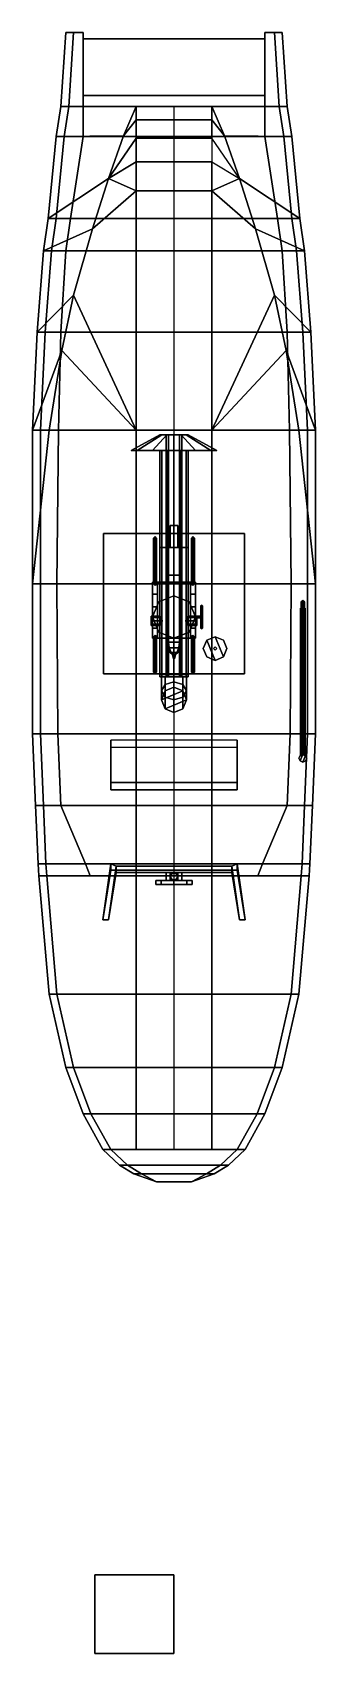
# Model space of a CAD drawing. Header units: millimetres. Extents: x -1.8 to 1.8, y -13.2 to 7.3.
import ezdxf

# ---------------------------------------------------------------- set-up
doc = ezdxf.new("R2010")
doc.units = ezdxf.units.MM
for name, color, linetype in [('addons', 3, 'Continuous'), ('barrel_lid', 6, 'Continuous'), ('crane', 1, 'Continuous'), ('crane1', 1, 'Continuous'), ('crane2', 1, 'Continuous'), ('launcher', 1, 'Continuous'), ('ramp', 1, 'Continuous'), ('reference', 9, 'Continuous'), ('rocket', 3, 'Continuous'), ('turret', 2, 'Continuous')]:
    doc.layers.add(name, color=color, linetype=linetype)

msp = doc.modelspace()

# ---------------------------------------------------------------- linework, layer by layer
for points in [[(-1.37, 7.3, 1.54), (-1.15, 7.3, 1.54), (-1.15, 6.36, 0.66), (-1.43, 6.36, 0.53)], [(-1.43, 6.36, 1.57), (-1.37, 7.3, 1.81), (-1.37, 7.3, 1.54), (-1.43, 6.36, 0.53)], [(-1.33, 6.36, 1.57), (-1.27, 7.3, 1.81), (-1.37, 7.3, 1.81), (-1.43, 6.36, 1.57)], [(-1.37, 7.3, 1.81), (-1.27, 7.3, 1.81), (-1.27, 7.3, 1.54), (-1.37, 7.3, 1.54)], [(-1.15, 6.36, 1.04), (-1.15, 7.3, 1.54), (-1.27, 7.3, 1.54), (-1.33, 6.36, 1.04)], [(-1.33, 6.36, 1.04), (-1.27, 7.3, 1.54), (-1.27, 7.3, 1.81), (-1.33, 6.36, 1.57)], [(-1.15, 6.36, 0.66), (-1.15, 7.3, 1.54), (-1.15, 7.3, 1.54), (-1.15, 6.36, 1.04)], [(1.15, 6.36, 1.04), (1.15, 7.3, 1.54), (1.15, 7.3, 1.54), (1.15, 6.36, 0.66)], [(1.15, 6.36, 0.66), (1.15, 7.3, 1.54), (1.37, 7.3, 1.54), (1.43, 6.36, 0.53)], [(1.27, 7.3, 1.54), (1.15, 7.3, 1.54), (1.15, 6.36, 1.04), (1.33, 6.36, 1.04)], [(1.37, 7.3, 1.54), (1.27, 7.3, 1.54), (1.27, 7.3, 1.81), (1.37, 7.3, 1.81)], [(1.37, 7.3, 1.81), (1.27, 7.3, 1.81), (1.33, 6.36, 1.57), (1.43, 6.36, 1.57)], [(1.27, 7.3, 1.81), (1.27, 7.3, 1.54), (1.33, 6.36, 1.04), (1.33, 6.36, 1.57)], [(1.43, 6.36, 0.53), (1.37, 7.3, 1.54), (1.37, 7.3, 1.81), (1.43, 6.36, 1.57)], [(-1.49, 5.98, 1.5), (-1.43, 6.36, 1.57), (-1.43, 6.36, 0.53), (-1.49, 5.98, 0.53)], [(-1.49, 5.98, 0.53), (-1.43, 6.36, 0.53), (-0.48, 6.36, 0.53), (-0.64, 5.99, 0.35)], [(-1.39, 5.98, 1.5), (-1.33, 6.36, 1.57), (-1.43, 6.36, 1.57), (-1.49, 5.98, 1.5)], [(1.15, 6.36, 0.66), (1.43, 6.36, 0.53), (-1.43, 6.36, 0.53), (-1.15, 6.36, 0.66)], [(-1.15, 5.98, 0.97), (-1.15, 6.36, 1.04), (-1.33, 6.36, 1.04), (-1.39, 5.98, 0.97)], [(-1.39, 5.98, 0.97), (-1.33, 6.36, 1.04), (-1.33, 6.36, 1.57), (-1.39, 5.98, 1.5)], [(-1.15, 5.98, 0.61), (-1.15, 6.36, 0.66), (-1.15, 6.36, 1.04), (-1.15, 5.98, 0.97)], [(1.15, 5.98, 0.61), (1.15, 6.36, 0.66), (-1.15, 6.36, 0.66), (-1.15, 5.98, 0.61)], [(-0.83, 5.45, 0.1), (-0.64, 5.99, 0.35), (-0.48, 6.19, -0.25), (-0.48, 5.96, -0.49)], [(-0.48, 6.36, 0.53), (-0.48, 6.36, 0.13), (-0.64, 5.99, 0.35)], [(-0.48, 6.36, 0.13), (-0.48, 6.19, -0.25), (-0.64, 5.99, 0.35)], [(0.48, 6.36, 0.53), (0.48, 6.36, 0.13), (-0.48, 6.36, 0.13), (-0.48, 6.36, 0.53)], [(-0.48, 6.19, -0.25), (-0.48, 6.36, 0.13), (0.48, 6.36, 0.13), (0.48, 6.19, -0.25)], [(-0.48, 5.96, -0.49), (-0.48, 6.19, -0.25), (0.48, 6.19, -0.25), (0.48, 5.96, -0.49)], [(0.64, 5.99, 0.35), (0.64, 5.99, 0.35), (0.48, 6.36, 0.13), (0.48, 6.36, 0.53)], [(0.48, 6.19, -0.25), (0.48, 6.36, 0.13), (0.64, 5.99, 0.35)], [(0.64, 5.99, 0.35), (0.48, 6.36, 0.53), (1.43, 6.36, 0.53), (1.49, 5.98, 0.53)], [(0.48, 5.96, -0.49), (0.48, 6.19, -0.25), (0.64, 5.99, 0.35), (0.83, 5.45, 0.1)], [(1.15, 5.98, 0.97), (1.15, 6.36, 1.04), (1.15, 6.36, 0.66), (1.15, 5.98, 0.61)], [(1.33, 6.36, 1.04), (1.15, 6.36, 1.04), (1.15, 5.98, 0.97), (1.39, 5.98, 0.97)], [(1.43, 6.36, 1.57), (1.33, 6.36, 1.57), (1.39, 5.98, 1.5), (1.49, 5.98, 1.5)], [(1.33, 6.36, 1.57), (1.33, 6.36, 1.04), (1.39, 5.98, 0.97), (1.39, 5.98, 1.5)], [(1.49, 5.98, 0.53), (1.43, 6.36, 0.53), (1.43, 6.36, 1.57), (1.49, 5.98, 1.5)], [(-1.59, 4.94, 0.53), (-1.49, 5.98, 0.53), (-0.64, 5.99, 0.35), (-0.83, 5.45, 0.1)], [(-1.59, 4.94, 1.32), (-1.49, 5.98, 1.5), (-1.49, 5.98, 0.53), (-1.59, 4.94, 0.53)], [(-1.49, 4.94, 1.32), (-1.39, 5.98, 1.5), (-1.49, 5.98, 1.5), (-1.59, 4.94, 1.32)], [(-1.31, 4.94, 0.79), (-1.15, 5.98, 0.97), (-1.39, 5.98, 0.97), (-1.49, 4.94, 0.79)], [(-1.49, 4.94, 0.79), (-1.39, 5.98, 0.97), (-1.39, 5.98, 1.5), (-1.49, 4.94, 1.32)], [(-1.31, 4.94, 0.59), (-1.15, 5.98, 0.61), (-1.15, 5.98, 0.97), (-1.31, 4.94, 0.79)], [(1.31, 4.94, 0.59), (1.15, 5.98, 0.61), (-1.15, 5.98, 0.61), (-1.31, 4.94, 0.59)], [(-0.83, 5.45, 0.1), (-0.83, 5.45, 0.1), (-0.48, 5.96, -0.49), (-0.48, 5.66, -0.63)], [(-0.48, 5.66, -0.63), (-0.48, 5.96, -0.49), (0.48, 5.96, -0.49), (0.48, 5.66, -0.63)], [(0.83, 5.45, 0.1), (0.64, 5.99, 0.35), (1.49, 5.98, 0.53), (1.59, 4.94, 0.53)], [(1.31, 4.94, 0.79), (1.15, 5.98, 0.97), (1.15, 5.98, 0.61), (1.31, 4.94, 0.59)], [(1.39, 5.98, 0.97), (1.15, 5.98, 0.97), (1.31, 4.94, 0.79), (1.49, 4.94, 0.79)], [(1.49, 5.98, 1.5), (1.39, 5.98, 1.5), (1.49, 4.94, 1.32), (1.59, 4.94, 1.32)], [(1.39, 5.98, 1.5), (1.39, 5.98, 0.97), (1.49, 4.94, 0.79), (1.49, 4.94, 1.32)], [(1.59, 4.94, 0.53), (1.49, 5.98, 0.53), (1.49, 5.98, 1.5), (1.59, 4.94, 1.32)], [(-0.83, 5.45, 0.1), (-0.83, 5.45, 0.1), (-0.48, 5.66, -0.63), (-0.48, 5.29, -0.66)], [(-0.48, 5.29, -0.66), (-0.48, 5.66, -0.63), (0.48, 5.66, -0.63), (0.48, 5.29, -0.66)], [(0.48, 5.29, -0.66), (0.48, 5.66, -0.63), (0.83, 5.45, 0.1)], [(-1.65, 4.53, 0.46), (-1.59, 4.94, 0.53), (-0.83, 5.45, 0.1), (-1.03, 4.81, -0.12)], [(-1.03, 4.81, -0.12), (-0.83, 5.45, 0.1), (-0.48, 5.29, -0.66)], [(0.48, 5.29, -0.66), (0.48, 5.29, -0.66), (0.83, 5.45, 0.1), (1.03, 4.81, -0.12)], [(1.03, 4.81, -0.12), (0.83, 5.45, 0.1), (1.59, 4.94, 0.53), (1.65, 4.53, 0.46)], [(-1.27, 3.97, -0.35), (-1.03, 4.81, -0.12), (-0.48, 5.29, -0.66), (-0.48, 2.26, -0.71)], [(-0.48, 2.26, -0.71), (-0.48, 5.29, -0.66), (0.48, 5.29, -0.66), (0.48, 2.26, -0.71)], [(0.48, 2.26, -0.71), (0.48, 5.29, -0.66), (1.03, 4.81, -0.12), (1.27, 3.97, -0.35)], [(-1.65, 4.53, 1.27), (-1.59, 4.94, 1.32), (-1.59, 4.94, 0.53), (-1.65, 4.53, 0.46)], [(-1.55, 4.53, 1.27), (-1.49, 4.94, 1.32), (-1.59, 4.94, 1.32), (-1.65, 4.53, 1.27)], [(-1.37, 4.53, 0.74), (-1.31, 4.94, 0.79), (-1.49, 4.94, 0.79), (-1.55, 4.53, 0.74)], [(-1.55, 4.53, 0.74), (-1.49, 4.94, 0.79), (-1.49, 4.94, 1.32), (-1.55, 4.53, 1.27)], [(-1.37, 4.53, 0.52), (-1.31, 4.94, 0.59), (-1.31, 4.94, 0.79), (-1.37, 4.53, 0.74)], [(1.37, 4.53, 0.52), (1.31, 4.94, 0.59), (-1.31, 4.94, 0.59), (-1.37, 4.53, 0.52)], [(1.37, 4.53, 0.74), (1.31, 4.94, 0.79), (1.31, 4.94, 0.59), (1.37, 4.53, 0.52)], [(1.49, 4.94, 0.79), (1.31, 4.94, 0.79), (1.37, 4.53, 0.74), (1.55, 4.53, 0.74)], [(1.59, 4.94, 1.32), (1.49, 4.94, 1.32), (1.55, 4.53, 1.27), (1.65, 4.53, 1.27)], [(1.49, 4.94, 1.32), (1.49, 4.94, 0.79), (1.55, 4.53, 0.74), (1.55, 4.53, 1.27)], [(1.65, 4.53, 0.46), (1.59, 4.94, 0.53), (1.59, 4.94, 1.32), (1.65, 4.53, 1.27)], [(-1.73, 3.5, 0.08), (-1.65, 4.53, 0.46), (-1.03, 4.81, -0.12), (-1.27, 3.97, -0.35)], [(1.27, 3.97, -0.35), (1.03, 4.81, -0.12), (1.65, 4.53, 0.46), (1.73, 3.5, 0.08)], [(-1.73, 3.5, 1.13), (-1.65, 4.53, 1.27), (-1.65, 4.53, 0.46), (-1.73, 3.5, 0.08)], [(-1.63, 3.5, 1.13), (-1.55, 4.53, 1.27), (-1.65, 4.53, 1.27), (-1.73, 3.5, 1.13)], [(-1.43, 3.5, 0.6), (-1.37, 4.53, 0.74), (-1.55, 4.53, 0.74), (-1.63, 3.5, 0.6)], [(-1.63, 3.5, 0.6), (-1.55, 4.53, 0.74), (-1.55, 4.53, 1.27), (-1.63, 3.5, 1.13)], [(-1.43, 3.5, 0.45), (-1.37, 4.53, 0.52), (-1.37, 4.53, 0.74), (-1.43, 3.5, 0.6)], [(1.43, 3.5, 0.45), (1.37, 4.53, 0.52), (-1.37, 4.53, 0.52), (-1.43, 3.5, 0.45)], [(1.43, 3.5, 0.6), (1.37, 4.53, 0.74), (1.37, 4.53, 0.52), (1.43, 3.5, 0.45)], [(1.55, 4.53, 0.74), (1.37, 4.53, 0.74), (1.43, 3.5, 0.6), (1.63, 3.5, 0.6)], [(1.65, 4.53, 1.27), (1.55, 4.53, 1.27), (1.63, 3.5, 1.13), (1.73, 3.5, 1.13)], [(1.55, 4.53, 1.27), (1.55, 4.53, 0.74), (1.63, 3.5, 0.6), (1.63, 3.5, 1.13)], [(1.73, 3.5, 0.08), (1.65, 4.53, 0.46), (1.65, 4.53, 1.27), (1.73, 3.5, 1.13)], [(-1.79, 2.26, -0.35), (-1.73, 3.5, 0.08), (-1.27, 3.97, -0.35), (-1.42, 3.27, -0.5)], [(-1.42, 3.27, -0.5), (-1.27, 3.97, -0.35), (-0.48, 2.26, -0.71)], [(0.48, 2.26, -0.71), (0.48, 2.26, -0.71), (1.27, 3.97, -0.35), (1.42, 3.27, -0.5)], [(1.42, 3.27, -0.5), (1.27, 3.97, -0.35), (1.73, 3.5, 0.08), (1.79, 2.26, -0.35)], [(-1.79, 2.26, 1.02), (-1.73, 3.5, 1.13), (-1.73, 3.5, 0.08), (-1.79, 2.26, -0.35)], [(-1.69, 2.26, 1.02), (-1.63, 3.5, 1.13), (-1.73, 3.5, 1.13), (-1.79, 2.26, 1.02)], [(-1.46, 2.26, 0.49), (-1.43, 3.5, 0.6), (-1.63, 3.5, 0.6), (-1.69, 2.26, 0.49)], [(-1.69, 2.26, 0.49), (-1.63, 3.5, 0.6), (-1.63, 3.5, 1.13), (-1.69, 2.26, 1.02)], [(-1.46, 2.26, 0.37), (-1.43, 3.5, 0.45), (-1.43, 3.5, 0.6), (-1.46, 2.26, 0.49)], [(1.46, 2.26, 0.37), (1.43, 3.5, 0.45), (-1.43, 3.5, 0.45), (-1.46, 2.26, 0.37)], [(1.46, 2.26, 0.49), (1.43, 3.5, 0.6), (1.43, 3.5, 0.45), (1.46, 2.26, 0.37)], [(1.63, 3.5, 0.6), (1.43, 3.5, 0.6), (1.46, 2.26, 0.49), (1.69, 2.26, 0.49)], [(1.73, 3.5, 1.13), (1.63, 3.5, 1.13), (1.69, 2.26, 1.02), (1.79, 2.26, 1.02)], [(1.63, 3.5, 1.13), (1.63, 3.5, 0.6), (1.69, 2.26, 0.49), (1.69, 2.26, 1.02)], [(1.79, 2.26, -0.35), (1.73, 3.5, 0.08), (1.73, 3.5, 1.13), (1.79, 2.26, 1.02)], [(-1.79, 2.26, -0.35), (-1.79, 2.26, -0.35), (-1.42, 3.27, -0.5), (-1.58, 2.26, -0.71)], [(-1.58, 2.26, -0.71), (-1.42, 3.27, -0.5), (-0.48, 2.26, -0.71)], [(0.48, 2.26, -0.71), (0.48, 2.26, -0.71), (1.42, 3.27, -0.5), (1.58, 2.26, -0.71)], [(1.58, 2.26, -0.71), (1.58, 2.26, -0.71), (1.42, 3.27, -0.5), (1.79, 2.26, -0.35)], [(-1.79, 0.31, 0.88), (-1.79, 2.26, 1.02), (-1.79, 2.26, -0.35), (-1.79, 0.31, -0.41)], [(-1.79, 0.31, -0.41), (-1.58, 2.26, -0.71), (-0.48, 2.26, -0.71), (-0.48, 0.31, -0.73)], [(-1.79, 2.26, -0.35), (-1.79, 2.26, -0.35), (-1.58, 2.26, -0.71), (-1.79, 0.31, -0.41)], [(-1.69, 0.31, 0.88), (-1.69, 2.26, 1.02), (-1.79, 2.26, 1.02), (-1.79, 0.31, 0.88)], [(-1.48, 0.31, 0.35), (-1.46, 2.26, 0.49), (-1.69, 2.26, 0.49), (-1.69, 0.31, 0.35)], [(-1.69, 0.31, 0.35), (-1.69, 2.26, 0.49), (-1.69, 2.26, 1.02), (-1.69, 0.31, 0.88)], [(-1.48, 0.31, 0.23), (-1.46, 2.26, 0.37), (-1.46, 2.26, 0.49), (-1.48, 0.31, 0.35)], [(1.48, 0.31, 0.23), (1.46, 2.26, 0.37), (-1.46, 2.26, 0.37), (-1.48, 0.31, 0.23)], [(-0.48, 0.31, -0.73), (-0.48, 2.26, -0.71), (0.48, 2.26, -0.71), (0.48, 0.31, -0.73)], [(0.48, 0.31, -0.73), (0.48, 2.26, -0.71), (1.58, 2.26, -0.71), (1.79, 0.31, -0.41)], [(1.48, 0.31, 0.35), (1.46, 2.26, 0.49), (1.46, 2.26, 0.37), (1.48, 0.31, 0.23)], [(1.69, 2.26, 0.49), (1.46, 2.26, 0.49), (1.48, 0.31, 0.35), (1.69, 0.31, 0.35)], [(1.79, 0.31, -0.41), (1.79, 0.31, -0.41), (1.58, 2.26, -0.71), (1.79, 2.26, -0.35)], [(1.79, 2.26, 1.02), (1.69, 2.26, 1.02), (1.69, 0.31, 0.88), (1.79, 0.31, 0.88)], [(1.69, 2.26, 1.02), (1.69, 2.26, 0.49), (1.69, 0.31, 0.35), (1.69, 0.31, 0.88)], [(1.79, 0.31, -0.41), (1.79, 2.26, -0.35), (1.79, 2.26, 1.02), (1.79, 0.31, 0.88)], [(-1.79, -1.59, 0.88), (-1.79, 0.31, 0.88), (-1.79, 0.31, -0.41), (-1.79, -1.59, -0.39)], [(-1.79, -1.59, -0.39), (-1.79, 0.31, -0.41), (-0.48, 0.31, -0.73), (-0.48, -1.59, -0.75)], [(-1.69, -1.59, 0.88), (-1.69, 0.31, 0.88), (-1.79, 0.31, 0.88), (-1.79, -1.59, 0.88)], [(-1.47, -1.59, 0.35), (-1.48, 0.31, 0.35), (-1.69, 0.31, 0.35), (-1.69, -1.59, 0.35)], [(-1.69, -1.59, 0.35), (-1.69, 0.31, 0.35), (-1.69, 0.31, 0.88), (-1.69, -1.59, 0.88)], [(-1.47, -1.59, 0.2), (-1.48, 0.31, 0.23), (-1.48, 0.31, 0.35), (-1.47, -1.59, 0.35)], [(1.47, -1.59, 0.2), (1.48, 0.31, 0.23), (-1.48, 0.31, 0.23), (-1.47, -1.59, 0.2)], [(-0.48, -1.59, -0.75), (-0.48, 0.31, -0.73), (0.48, 0.31, -0.73), (0.48, -1.59, -0.75)], [(0.48, -1.59, -0.75), (0.48, 0.31, -0.73), (1.79, 0.31, -0.41), (1.79, -1.59, -0.39)], [(1.47, -1.59, 0.35), (1.48, 0.31, 0.35), (1.48, 0.31, 0.23), (1.47, -1.59, 0.2)], [(1.69, 0.31, 0.35), (1.48, 0.31, 0.35), (1.47, -1.59, 0.35), (1.69, -1.59, 0.35)], [(1.79, 0.31, 0.88), (1.69, 0.31, 0.88), (1.69, -1.59, 0.88), (1.79, -1.59, 0.88)], [(1.69, 0.31, 0.88), (1.69, 0.31, 0.35), (1.69, -1.59, 0.35), (1.69, -1.59, 0.88)], [(1.79, -1.59, -0.39), (1.79, 0.31, -0.41), (1.79, 0.31, 0.88), (1.79, -1.59, 0.88)], [(-1.75, -2.5, 0.93), (-1.79, -1.59, 0.88), (-1.79, -1.59, -0.39), (-1.75, -2.5, -0.36)], [(-1.75, -2.5, -0.36), (-1.79, -1.59, -0.39), (-0.48, -1.59, -0.75), (-0.48, -2.5, -0.76)], [(-1.65, -2.5, 0.93), (-1.69, -1.59, 0.88), (-1.79, -1.59, 0.88), (-1.75, -2.5, 0.93)], [(-1.43, -2.5, 0.4), (-1.47, -1.59, 0.35), (-1.69, -1.59, 0.35), (-1.65, -2.5, 0.4)], [(-1.65, -2.5, 0.4), (-1.69, -1.59, 0.35), (-1.69, -1.59, 0.88), (-1.65, -2.5, 0.93)], [(-1.43, -2.5, 0.22), (-1.47, -1.59, 0.2), (-1.47, -1.59, 0.35), (-1.43, -2.5, 0.4)], [(1.43, -2.5, 0.22), (1.47, -1.59, 0.2), (-1.47, -1.59, 0.2), (-1.43, -2.5, 0.22)], [(-0.48, -2.5, -0.76), (-0.48, -1.59, -0.75), (0.48, -1.59, -0.75), (0.48, -2.5, -0.76)], [(0.48, -2.5, -0.76), (0.48, -1.59, -0.75), (1.79, -1.59, -0.39), (1.75, -2.5, -0.36)], [(1.43, -2.5, 0.4), (1.47, -1.59, 0.35), (1.47, -1.59, 0.2), (1.43, -2.5, 0.22)], [(1.69, -1.59, 0.35), (1.47, -1.59, 0.35), (1.43, -2.5, 0.4), (1.65, -2.5, 0.4)], [(1.79, -1.59, 0.88), (1.69, -1.59, 0.88), (1.65, -2.5, 0.93), (1.75, -2.5, 0.93)], [(1.69, -1.59, 0.88), (1.69, -1.59, 0.35), (1.65, -2.5, 0.4), (1.65, -2.5, 0.93)], [(1.75, -2.5, -0.36), (1.79, -1.59, -0.39), (1.79, -1.59, 0.88), (1.75, -2.5, 0.93)], [(-1.72, -3.24, 0.98), (-1.75, -2.5, 0.93), (-1.75, -2.5, -0.36), (-1.72, -3.24, -0.33)], [(-1.72, -3.24, -0.33), (-1.75, -2.5, -0.36), (-0.48, -2.5, -0.76), (-0.48, -3.24, -0.76)], [(-1.12, -3.24, 0.24), (-1.43, -2.5, 0.22), (-1.43, -2.5, 0.4), (-1.12, -3.24, 0.45)], [(1.12, -3.24, 0.24), (1.43, -2.5, 0.22), (-1.43, -2.5, 0.22), (-1.12, -3.24, 0.24)], [(-0.48, -3.24, -0.76), (-0.48, -2.5, -0.76), (0.48, -2.5, -0.76), (0.48, -3.24, -0.76)], [(0.48, -3.24, -0.76), (0.48, -2.5, -0.76), (1.75, -2.5, -0.36), (1.72, -3.24, -0.33)], [(1.12, -3.24, 0.45), (1.43, -2.5, 0.4), (1.43, -2.5, 0.22), (1.12, -3.24, 0.24)], [(1.72, -3.24, -0.33), (1.75, -2.5, -0.36), (1.75, -2.5, 0.93), (1.72, -3.24, 0.98)], [(-1.71, -3.39, 1), (-1.72, -3.24, 0.98), (-1.72, -3.24, -0.33), (-1.71, -3.39, -0.31)], [(-1.71, -3.39, -0.31), (-1.72, -3.24, -0.33), (-0.48, -3.24, -0.76), (-0.48, -3.39, -0.76)], [(-1.06, -3.39, 0.25), (-1.12, -3.24, 0.24), (-1.12, -3.24, 0.45), (-1.06, -3.39, 0.47)], [(1.06, -3.39, 0.25), (1.12, -3.24, 0.24), (-1.12, -3.24, 0.24), (-1.06, -3.39, 0.25)], [(-0.9, -3.95, 2.17), (-0.9, -3.95, 2.17), (-0.8, -3.24, 2.17), (-0.8, -3.24, 1.23)], [(-0.73, -3.27, 2.17), (-0.8, -3.24, 2.17), (-0.9, -3.95, 2.17), (-0.83, -3.95, 2.17)], [(-0.9, -3.95, 0.46), (-0.9, -3.95, 2.17), (-0.8, -3.24, 1.23), (-0.8, -3.32, 1.18)], [(-0.73, -3.27, 1.23), (-0.73, -3.27, 2.17), (-0.83, -3.95, 2.17)], [(-0.73, -3.35, 1.18), (-0.73, -3.27, 1.23), (-0.83, -3.95, 2.17), (-0.83, -3.95, 0.46)], [(0.8, -3.24, 2.17), (0.8, -3.24, 1.23), (-0.8, -3.24, 1.23), (-0.8, -3.24, 2.17)], [(0.73, -3.27, 2.17), (0.8, -3.24, 2.17), (-0.8, -3.24, 2.17), (-0.73, -3.27, 2.17)], [(0.8, -3.24, 1.23), (0.8, -3.32, 1.18), (-0.8, -3.32, 1.18), (-0.8, -3.24, 1.23)], [(-0.73, -3.27, 2.17), (-0.73, -3.27, 1.23), (0.73, -3.27, 1.23), (0.73, -3.27, 2.17)], [(-0.73, -3.27, 1.23), (-0.73, -3.35, 1.18), (0.73, -3.35, 1.18), (0.73, -3.27, 1.23)], [(-0.48, -3.39, -0.76), (-0.48, -3.24, -0.76), (0.48, -3.24, -0.76), (0.48, -3.39, -0.76)], [(0.48, -3.39, -0.76), (0.48, -3.24, -0.76), (1.72, -3.24, -0.33), (1.71, -3.39, -0.31)], [(0.83, -3.95, 2.17), (0.9, -3.95, 2.17), (0.8, -3.24, 2.17), (0.73, -3.27, 2.17)], [(0.73, -3.27, 1.23), (0.73, -3.35, 1.18), (0.83, -3.95, 0.46), (0.83, -3.95, 2.17)], [(0.73, -3.27, 2.17), (0.73, -3.27, 1.23), (0.83, -3.95, 2.17)], [(0.9, -3.95, 2.17), (0.9, -3.95, 0.46), (0.8, -3.32, 1.18), (0.8, -3.24, 1.23)], [(0.9, -3.95, 2.17), (0.9, -3.95, 2.17), (0.8, -3.24, 1.23), (0.8, -3.24, 2.17)], [(1.06, -3.39, 0.47), (1.12, -3.24, 0.45), (1.12, -3.24, 0.24), (1.06, -3.39, 0.25)], [(1.71, -3.39, -0.31), (1.72, -3.24, -0.33), (1.72, -3.24, 0.98), (1.71, -3.39, 1)], [(-1.58, -4.89, 1.16), (-1.71, -3.39, 1), (-1.71, -3.39, -0.31), (-1.58, -4.89, -0.12)], [(-1.58, -4.89, -0.12), (-1.71, -3.39, -0.31), (-0.48, -3.39, -0.76), (-0.48, -4.89, -0.76)], [(-1.48, -4.89, 1.16), (-1.61, -3.39, 1), (-1.71, -3.39, 1), (-1.58, -4.89, 1.16)], [(1.61, -3.39, 0.47), (-1.61, -3.39, 0.47), (-1.48, -4.89, 0.63), (1.48, -4.89, 0.63)], [(-1.48, -4.89, 0.63), (-1.61, -3.39, 0.47), (-1.61, -3.39, 1), (-1.48, -4.89, 1.16)], [(-1.06, -3.39, 0.47), (1.06, -3.39, 0.47), (1.06, -3.39, 0.25), (-1.06, -3.39, 0.25)], [(-0.9, -3.95, 0.46), (-0.9, -3.95, 0.46), (-0.8, -3.32, 1.18), (-0.8, -3.32, 0.46)], [(-0.73, -3.35, 0.46), (-0.73, -3.35, 1.18), (-0.83, -3.95, 0.46)], [(0.8, -3.32, 1.18), (0.8, -3.32, 0.46), (-0.8, -3.32, 0.46), (-0.8, -3.32, 1.18)], [(-0.73, -3.35, 1.18), (-0.73, -3.35, 0.46), (0.73, -3.35, 0.46), (0.73, -3.35, 1.18)], [(-0.48, -4.89, -0.76), (-0.48, -3.39, -0.76), (0.48, -3.39, -0.76), (0.48, -4.89, -0.76)], [(-0.23, -3.5, 1.47), (-0.163, -3.5, 1.633), (-0.163, -3.45, 1.633), (-0.23, -3.45, 1.47)], [(-0.163, -3.5, 1.307), (-0.23, -3.5, 1.47), (-0.23, -3.45, 1.47), (-0.163, -3.45, 1.307)], [(-0.163, -3.45, 1.633), (0.23, -3.45, 1.47), (0.163, -3.45, 1.307), (-0.23, -3.45, 1.47)], [(-0.23, -3.45, 1.47), (0.163, -3.45, 1.307), (0, -3.45, 1.24), (-0.163, -3.45, 1.307)], [(-0.163, -3.5, 1.633), (0, -3.5, 1.7), (0, -3.45, 1.7), (-0.163, -3.45, 1.633)], [(0, -3.5, 1.24), (-0.163, -3.5, 1.307), (-0.163, -3.45, 1.307), (0, -3.45, 1.24)], [(0, -3.45, 1.7), (0.163, -3.45, 1.633), (0.23, -3.45, 1.47), (-0.163, -3.45, 1.633)], [(-0.1, -3.45, 1.47), (-0.05, -3.45, 1.557), (-0.05, -3.35, 1.557), (-0.1, -3.35, 1.47)], [(-0.05, -3.45, 1.383), (-0.1, -3.45, 1.47), (-0.1, -3.35, 1.47), (-0.05, -3.35, 1.383)], [(-0.05, -3.35, 1.557), (0.05, -3.35, 1.557), (0.1, -3.35, 1.47), (-0.1, -3.35, 1.47)], [(-0.1, -3.35, 1.47), (0.1, -3.35, 1.47), (0.05, -3.35, 1.383), (-0.05, -3.35, 1.383)], [(-0.05, -3.45, 1.557), (0.05, -3.45, 1.557), (0.05, -3.35, 1.557), (-0.05, -3.35, 1.557)], [(0.05, -3.45, 1.383), (-0.05, -3.45, 1.383), (-0.05, -3.35, 1.383), (0.05, -3.35, 1.383)], [(-0.025, -3.357, 0.46), (-0.05, -3.4, 0.47), (-0.05, -3.4, 1.39), (-0.025, -3.357, 1.39)], [(-0.05, -3.4, 0.47), (-0.025, -3.443, 0.47), (-0.025, -3.443, 1.39), (-0.05, -3.4, 1.39)], [(0.025, -3.357, 0.46), (-0.025, -3.357, 0.46), (-0.025, -3.357, 1.39), (0.025, -3.357, 1.39)], [(-0.025, -3.443, 0.47), (0.025, -3.443, 0.47), (0.025, -3.443, 1.39), (-0.025, -3.443, 1.39)], [(0, -3.5, 1.7), (0.163, -3.5, 1.633), (0.163, -3.45, 1.633), (0, -3.45, 1.7)], [(0.163, -3.5, 1.307), (0, -3.5, 1.24), (0, -3.45, 1.24), (0.163, -3.45, 1.307)], [(0.05, -3.4, 0.47), (0.025, -3.357, 0.46), (0.025, -3.357, 1.39), (0.05, -3.4, 1.39)], [(0.025, -3.443, 0.47), (0.05, -3.4, 0.47), (0.05, -3.4, 1.39), (0.025, -3.443, 1.39)], [(0.05, -3.45, 1.557), (0.1, -3.45, 1.47), (0.1, -3.35, 1.47), (0.05, -3.35, 1.557)], [(0.1, -3.45, 1.47), (0.05, -3.45, 1.383), (0.05, -3.35, 1.383), (0.1, -3.35, 1.47)], [(0.163, -3.5, 1.633), (0.23, -3.5, 1.47), (0.23, -3.45, 1.47), (0.163, -3.45, 1.633)], [(0.23, -3.5, 1.47), (0.163, -3.5, 1.307), (0.163, -3.45, 1.307), (0.23, -3.45, 1.47)], [(0.48, -4.89, -0.76), (0.48, -3.39, -0.76), (1.71, -3.39, -0.31), (1.58, -4.89, -0.12)], [(0.73, -3.35, 1.18), (0.73, -3.35, 0.46), (0.83, -3.95, 0.46)], [(0.9, -3.95, 0.46), (0.9, -3.95, 0.46), (0.8, -3.32, 0.46), (0.8, -3.32, 1.18)], [(1.71, -3.39, 1), (1.61, -3.39, 1), (1.48, -4.89, 1.16), (1.58, -4.89, 1.16)], [(1.61, -3.39, 1), (1.61, -3.39, 0.47), (1.48, -4.89, 0.63), (1.48, -4.89, 1.16)], [(1.58, -4.89, -0.12), (1.71, -3.39, -0.31), (1.71, -3.39, 1), (1.58, -4.89, 1.16)], [(-0.23, -3.5, 1.47), (0.163, -3.5, 1.307), (0.23, -3.5, 1.47), (-0.163, -3.5, 1.633)], [(-0.163, -3.5, 1.307), (0, -3.5, 1.24), (0.163, -3.5, 1.307), (-0.23, -3.5, 1.47)], [(-0.163, -3.5, 1.633), (0.23, -3.5, 1.47), (0.163, -3.5, 1.633), (0, -3.5, 1.7)], [(-0.83, -3.95, 0.46), (-0.9, -3.95, 0.46), (-0.9, -3.95, 0.46), (-0.83, -3.95, 0.46)], [(-0.83, -3.95, 2.17), (-0.9, -3.95, 2.17), (-0.9, -3.95, 0.46), (-0.83, -3.95, 0.46)], [(0.83, -3.95, 0.46), (0.9, -3.95, 0.46), (0.9, -3.95, 0.46), (0.83, -3.95, 0.46)], [(0.83, -3.95, 0.46), (0.9, -3.95, 0.46), (0.9, -3.95, 2.17), (0.83, -3.95, 2.17)], [(-1.37, -5.82, 1.28), (-1.58, -4.89, 1.16), (-1.58, -4.89, -0.12), (-1.37, -5.82, -0.05)], [(-1.37, -5.82, -0.05), (-1.58, -4.89, -0.12), (-0.48, -4.89, -0.76), (-0.48, -5.82, -0.74)], [(-1.27, -5.82, 1.28), (-1.48, -4.89, 1.16), (-1.58, -4.89, 1.16), (-1.37, -5.82, 1.28)], [(1.48, -4.89, 0.63), (-1.48, -4.89, 0.63), (-1.27, -5.82, 0.86), (1.27, -5.82, 0.86)], [(-1.27, -5.82, 0.86), (-1.48, -4.89, 0.63), (-1.48, -4.89, 1.16), (-1.27, -5.82, 1.28)], [(-0.48, -5.82, -0.74), (-0.48, -4.89, -0.76), (0.48, -4.89, -0.76), (0.48, -5.82, -0.74)], [(0.48, -5.82, -0.74), (0.48, -4.89, -0.76), (1.58, -4.89, -0.12), (1.37, -5.82, -0.05)], [(1.58, -4.89, 1.16), (1.48, -4.89, 1.16), (1.27, -5.82, 1.28), (1.37, -5.82, 1.28)], [(1.48, -4.89, 1.16), (1.48, -4.89, 0.63), (1.27, -5.82, 0.86), (1.27, -5.82, 1.28)], [(1.37, -5.82, -0.05), (1.58, -4.89, -0.12), (1.58, -4.89, 1.16), (1.37, -5.82, 1.28)], [(-1.15, -6.41, 1.35), (-1.37, -5.82, 1.28), (-1.37, -5.82, -0.05), (-1.15, -6.41, 0.03)], [(-1.15, -6.41, 0.03), (-1.37, -5.82, -0.05), (-0.48, -5.82, -0.74), (-0.48, -6.41, -0.72)], [(-1.05, -6.41, 1.35), (-1.27, -5.82, 1.28), (-1.37, -5.82, 1.28), (-1.15, -6.41, 1.35)], [(-1.05, -6.41, 0.92), (1.05, -6.41, 0.92), (1.27, -5.82, 0.86), (-1.27, -5.82, 0.86)], [(-1.05, -6.41, 0.92), (-1.27, -5.82, 0.86), (-1.27, -5.82, 1.28), (-1.05, -6.41, 1.35)], [(-0.48, -6.41, -0.72), (-0.48, -5.82, -0.74), (0.48, -5.82, -0.74), (0.48, -6.41, -0.72)], [(0.48, -6.41, -0.72), (0.48, -5.82, -0.74), (1.37, -5.82, -0.05), (1.15, -6.41, 0.03)], [(1.37, -5.82, 1.28), (1.27, -5.82, 1.28), (1.05, -6.41, 1.35), (1.15, -6.41, 1.35)], [(1.27, -5.82, 1.28), (1.27, -5.82, 0.86), (1.05, -6.41, 0.92), (1.05, -6.41, 1.35)], [(1.15, -6.41, 0.03), (1.37, -5.82, -0.05), (1.37, -5.82, 1.28), (1.15, -6.41, 1.35)], [(-0.9, -6.86, 1.42), (-1.15, -6.41, 1.35), (-1.15, -6.41, 0.03), (-0.9, -6.86, 0.11)], [(-0.9, -6.86, 0.11), (-1.15, -6.41, 0.03), (-0.48, -6.41, -0.72), (-0.48, -6.86, -0.68)], [(-0.8, -6.86, 1.42), (-1.05, -6.41, 1.35), (-1.15, -6.41, 1.35), (-0.9, -6.86, 1.42)], [(1.05, -6.41, 0.92), (-1.05, -6.41, 0.92), (-0.8, -6.86, 0.97), (0.8, -6.86, 0.97)], [(-0.8, -6.86, 0.97), (-1.05, -6.41, 0.92), (-1.05, -6.41, 1.35), (-0.8, -6.86, 1.42)], [(-0.48, -6.86, -0.68), (-0.48, -6.41, -0.72), (0.48, -6.41, -0.72), (0.48, -6.86, -0.68)], [(0.48, -6.86, -0.68), (0.48, -6.41, -0.72), (1.15, -6.41, 0.03), (0.9, -6.86, 0.11)], [(1.15, -6.41, 1.35), (1.05, -6.41, 1.35), (0.8, -6.86, 1.42), (0.9, -6.86, 1.42)], [(1.05, -6.41, 1.35), (1.05, -6.41, 0.92), (0.8, -6.86, 0.97), (0.8, -6.86, 1.42)], [(0.9, -6.86, 0.11), (1.15, -6.41, 0.03), (1.15, -6.41, 1.35), (0.9, -6.86, 1.42)], [(-0.69, -7.06, 1.44), (-0.9, -6.86, 1.42), (-0.9, -6.86, 0.11), (-0.69, -7.06, 0.73)], [(0.69, -7.06, 0.73), (-0.69, -7.06, 0.73), (-0.9, -6.86, 0.11), (0.9, -6.86, 0.11)], [(0.9, -6.86, 0.11), (-0.9, -6.86, 0.11), (-0.48, -6.86, -0.68), (0.48, -6.86, -0.68)], [(-0.59, -7.06, 1.44), (-0.8, -6.86, 1.42), (-0.9, -6.86, 1.42), (-0.69, -7.06, 1.44)], [(-0.59, -7.06, 1), (0.59, -7.06, 1), (0.8, -6.86, 0.97), (-0.8, -6.86, 0.97)], [(-0.59, -7.06, 1), (-0.8, -6.86, 0.97), (-0.8, -6.86, 1.42), (-0.59, -7.06, 1.44)], [(0.9, -6.86, 1.42), (0.8, -6.86, 1.42), (0.59, -7.06, 1.44), (0.69, -7.06, 1.44)], [(0.8, -6.86, 1.42), (0.8, -6.86, 0.97), (0.59, -7.06, 1), (0.59, -7.06, 1.44)], [(0.69, -7.06, 0.73), (0.9, -6.86, 0.11), (0.9, -6.86, 1.42), (0.69, -7.06, 1.44)], [(-0.51, -7.17, 1.47), (-0.69, -7.06, 1.44), (-0.69, -7.06, 0.73), (-0.51, -7.17, 0.75)], [(0.51, -7.17, 0.75), (-0.51, -7.17, 0.75), (-0.69, -7.06, 0.73), (0.69, -7.06, 0.73)], [(-0.41, -7.17, 1.47), (-0.59, -7.06, 1.44), (-0.69, -7.06, 1.44), (-0.51, -7.17, 1.47)], [(0.59, -7.06, 1), (-0.59, -7.06, 1), (-0.41, -7.17, 1.01), (0.41, -7.17, 1.01)], [(-0.41, -7.17, 1.01), (-0.59, -7.06, 1), (-0.59, -7.06, 1.44), (-0.41, -7.17, 1.47)], [(-0.22, -7.27, 1.47), (-0.51, -7.17, 1.47), (-0.51, -7.17, 0.75), (-0.22, -7.27, 1.16)], [(0.22, -7.27, 1.16), (-0.22, -7.27, 1.16), (-0.51, -7.17, 0.75), (0.51, -7.17, 0.75)], [(-0.41, -7.17, 1.47), (-0.41, -7.17, 1.47), (-0.51, -7.17, 1.47), (-0.22, -7.27, 1.47)], [(0.22, -7.27, 1.47), (0.41, -7.17, 1.47), (-0.41, -7.17, 1.47), (-0.22, -7.27, 1.47)], [(0.41, -7.17, 1.47), (0.41, -7.17, 1.01), (-0.41, -7.17, 1.01), (-0.41, -7.17, 1.47)], [(0.22, -7.27, 1.16), (0.51, -7.17, 0.75), (0.51, -7.17, 1.47), (0.22, -7.27, 1.47)], [(0.51, -7.17, 1.47), (0.41, -7.17, 1.47), (0.41, -7.17, 1.47), (0.22, -7.27, 1.47)], [(0.69, -7.06, 1.44), (0.59, -7.06, 1.44), (0.41, -7.17, 1.47), (0.51, -7.17, 1.47)], [(0.59, -7.06, 1.44), (0.59, -7.06, 1), (0.41, -7.17, 1.01), (0.41, -7.17, 1.47)], [(0.51, -7.17, 0.75), (0.69, -7.06, 0.73), (0.69, -7.06, 1.44), (0.51, -7.17, 1.47)], [(0.22, -7.27, 1.47), (-0.22, -7.27, 1.47), (-0.22, -7.27, 1.16), (0.22, -7.27, 1.16)], [(0, -12.25, 1), (0, -12.25), (-1, -12.25), (-1, -12.25, 1)], [(-1, -12.25, 1), (-1, -12.25), (-1, -13.25), (-1, -13.25, 1)], [(-1, -13.25), (-1, -12.25), (0, -12.25), (0, -13.25)], [(0, -13.25, 1), (0, -12.25, 1), (-1, -12.25, 1), (-1, -13.25, 1)], [(0, -13.25), (0, -12.25), (0, -12.25, 1), (0, -13.25, 1)], [(-1, -13.25, 1), (-1, -13.25), (0, -13.25), (0, -13.25, 1)]]:
    msp.add_3dface(points)
at = {"color": 2}
for points in [[(-1.62, -3.24, 0.98), (-1.65, -2.5, 0.93), (-1.75, -2.5, 0.93), (-1.72, -3.24, 0.98)], [(-1.12, -3.24, 0.45), (-1.43, -2.5, 0.4), (-1.65, -2.5, 0.4), (-1.62, -3.24, 0.45)], [(-1.62, -3.24, 0.45), (-1.65, -2.5, 0.4), (-1.65, -2.5, 0.93), (-1.62, -3.24, 0.98)], [(1.65, -2.5, 0.4), (1.43, -2.5, 0.4), (1.12, -3.24, 0.45), (1.62, -3.24, 0.45)], [(1.75, -2.5, 0.93), (1.65, -2.5, 0.93), (1.62, -3.24, 0.98), (1.72, -3.24, 0.98)], [(1.65, -2.5, 0.93), (1.65, -2.5, 0.4), (1.62, -3.24, 0.45), (1.62, -3.24, 0.98)], [(-1.61, -3.39, 1), (-1.62, -3.24, 0.98), (-1.72, -3.24, 0.98), (-1.71, -3.39, 1)], [(-1.06, -3.39, 0.47), (-1.12, -3.24, 0.45), (-1.62, -3.24, 0.45), (-1.61, -3.39, 0.47)], [(-1.61, -3.39, 0.47), (-1.62, -3.24, 0.45), (-1.62, -3.24, 0.98), (-1.61, -3.39, 1)], [(1.62, -3.24, 0.45), (1.12, -3.24, 0.45), (1.06, -3.39, 0.47), (1.61, -3.39, 0.47)], [(1.72, -3.24, 0.98), (1.62, -3.24, 0.98), (1.61, -3.39, 1), (1.71, -3.39, 1)], [(1.62, -3.24, 0.98), (1.62, -3.24, 0.45), (1.61, -3.39, 0.47), (1.61, -3.39, 1)]]:
    msp.add_3dface(points, dxfattribs=at)
at = {"layer": 'addons'}
for points in [[(-0.8, -2.21, 2.76), (-0.8, -1.67, 0.35), (-0.8, -1.76, 0.35), (-0.8, -2.3, 2.76)], [(0.8, -2.21, 2.76), (0.8, -1.67, 0.35), (-0.8, -1.67, 0.35), (-0.8, -2.21, 2.76)], [(-0.8, -2.3, 2.76), (-0.8, -1.76, 0.35), (0.8, -1.76, 0.35), (0.8, -2.3, 2.76)], [(0.8, -1.76, 0.35), (0.8, -1.67, 0.35), (0.8, -2.21, 2.76), (0.8, -2.3, 2.76)], [(0.8, -2.3, 2.76), (0.8, -2.21, 2.76), (-0.8, -2.21, 2.76), (-0.8, -2.3, 2.76)]]:
    msp.add_3dface(points, dxfattribs=at)
at = {"layer": 'barrel_lid'}
for points in [[(-0.156, 0.77, 2), (-0.18, 0.77, 1.91), (-0.18, -0.84, 1.91), (-0.156, -0.84, 2)], [(-0.156, 0.77, 2), (-0.071, 0.77, 1.981), (-0.1, 0.77, 1.91), (-0.18, 0.77, 1.91)], [(-0.18, 0.77, 1.91), (-0.1, 0.77, 1.91), (-0.1, -0.84, 1.91), (-0.18, -0.84, 1.91)], [(-0.09, 0.77, 2.066), (-0.156, 0.77, 2), (-0.156, -0.84, 2), (-0.09, -0.84, 2.066)], [(-0.156, 0.77, 2), (-0.09, 0.77, 2.066), (-0.071, 0.77, 1.981)], [(-0.1, 0.77, 1.91), (-0.071, 0.77, 1.981), (-0.071, -0.84, 1.981), (-0.1, -0.84, 1.91)], [(0, 0.77, 2.09), (-0.09, 0.77, 2.066), (-0.09, -0.84, 2.066), (0, -0.84, 2.09)], [(-0.09, 0.77, 2.066), (0, 0.77, 2.09), (0, 0.77, 2.01), (-0.071, 0.77, 1.981)], [(-0.071, 0.77, 1.981), (0, 0.77, 2.01), (0, -0.84, 2.01), (-0.071, -0.84, 1.981)], [(0.09, 0.77, 2.066), (0, 0.77, 2.09), (0, -0.84, 2.09), (0.09, -0.84, 2.066)], [(0, 0.77, 2.01), (0.071, 0.77, 1.981), (0.071, -0.84, 1.981), (0, -0.84, 2.01)], [(0, 0.77, 2.09), (0.09, 0.77, 2.066), (0.071, 0.77, 1.981), (0, 0.77, 2.01)], [(0.071, 0.77, 1.981), (0.1, 0.77, 1.91), (0.1, -0.84, 1.91), (0.071, -0.84, 1.981)], [(0.09, 0.77, 2.066), (0.156, 0.77, 2), (0.071, 0.77, 1.981)], [(0.156, 0.77, 2), (0.18, 0.77, 1.91), (0.1, 0.77, 1.91), (0.071, 0.77, 1.981)], [(0.156, 0.77, 2), (0.09, 0.77, 2.066), (0.09, -0.84, 2.066), (0.156, -0.84, 2)], [(0.1, 0.77, 1.91), (0.18, 0.77, 1.91), (0.18, -0.84, 1.91), (0.1, -0.84, 1.91)], [(0.18, 0.77, 1.91), (0.156, 0.77, 2), (0.156, -0.84, 2), (0.18, -0.84, 1.91)], [(-0.156, -0.84, 2), (-0.18, -0.84, 1.91), (-0.1, -0.84, 1.91), (-0.071, -0.84, 1.981)], [(-0.09, -0.84, 2.066), (-0.156, -0.84, 2), (-0.071, -0.84, 1.981)], [(0, -0.84, 2.09), (-0.09, -0.84, 2.066), (-0.071, -0.84, 1.981), (0, -0.84, 2.01)], [(0.09, -0.84, 2.066), (0, -0.84, 2.09), (0, -0.84, 2.01), (0.071, -0.84, 1.981)], [(0.156, -0.84, 2), (0.09, -0.84, 2.066), (0.071, -0.84, 1.981)], [(0.156, -0.84, 2), (0.071, -0.84, 1.981), (0.1, -0.84, 1.91), (0.18, -0.84, 1.91)]]:
    msp.add_3dface(points, dxfattribs=at)
at = {"layer": 'crane'}
for points in [[(1.63, 0, 3.41), (1.6, 0, 3.38), (1.6, -1.87, 3.38), (1.63, -1.85, 3.41)], [(1.6, 0, 3.38), (1.63, 0, 3.35), (1.63, -1.85, 3.35), (1.6, -1.87, 3.38)], [(1.66, 0, 3.38), (1.63, 0, 3.35), (1.6, 0, 3.38), (1.63, 0, 3.41)], [(1.66, 0, 3.38), (1.63, 0, 3.41), (1.63, -1.85, 3.41), (1.66, -1.87, 3.38)], [(1.63, 0, 3.35), (1.66, 0, 3.38), (1.66, -1.87, 3.38), (1.63, -1.85, 3.35)], [(1.63, -0.01, 3.036), (1.62, -0.02, 3.03), (1.62, -0.02, 3.37), (1.63, -0.01, 3.35)], [(1.63, -0.01, 3.41), (1.62, -0.02, 3.41), (1.62, -1.85, 3.88), (1.63, -1.85, 3.89)], [(1.62, -0.02, 3.03), (1.63, -0.03, 3.036), (1.63, -0.03, 3.35), (1.62, -0.02, 3.37)], [(1.62, -0.02, 3.41), (1.63, -0.03, 3.41), (1.63, -1.85, 3.87), (1.62, -1.85, 3.88)], [(1.64, -0.02, 3.03), (1.63, -0.01, 3.036), (1.63, -0.01, 3.35), (1.64, -0.02, 3.37)], [(1.64, -0.02, 3.41), (1.63, -0.01, 3.41), (1.63, -1.85, 3.89), (1.64, -1.85, 3.88)], [(1.63, -0.03, 3.036), (1.64, -0.02, 3.03), (1.64, -0.02, 3.37), (1.63, -0.03, 3.35)], [(1.63, -0.03, 3.41), (1.64, -0.02, 3.41), (1.64, -1.85, 3.88), (1.63, -1.85, 3.87)], [(1.595, -1.865, 3.91), (1.58, -1.9, 3.91), (1.595, -1.935, 3.91), (1.63, -1.85, 3.91)], [(1.595, -1.865, 0.36), (1.58, -1.9, 0.36), (1.58, -1.9, 3.91), (1.595, -1.865, 3.91)], [(1.58, -1.9, 0.36), (1.595, -1.935, 0.36), (1.595, -1.935, 3.91), (1.58, -1.9, 3.91)], [(1.63, -1.85, 0.36), (1.595, -1.865, 0.36), (1.595, -1.865, 3.91), (1.63, -1.85, 3.91)], [(1.63, -1.85, 3.91), (1.595, -1.935, 3.91), (1.63, -1.95, 3.91), (1.665, -1.865, 3.91)], [(1.595, -1.935, 0.36), (1.63, -1.95, 0.36), (1.63, -1.95, 3.91), (1.595, -1.935, 3.91)], [(1.63, -1.85, 3.89), (1.62, -1.85, 3.88), (1.62, -1.86, 3.88), (1.63, -1.85, 3.89)], [(1.62, -1.85, 3.88), (1.63, -1.85, 3.87), (1.63, -1.85, 3.87), (1.62, -1.86, 3.88)], [(1.665, -1.865, 0.36), (1.63, -1.85, 0.36), (1.63, -1.85, 3.91), (1.665, -1.865, 3.91)], [(1.64, -1.85, 3.88), (1.63, -1.85, 3.89), (1.63, -1.85, 3.89), (1.64, -1.86, 3.88)], [(1.63, -1.85, 3.87), (1.64, -1.85, 3.88), (1.64, -1.86, 3.88), (1.63, -1.85, 3.87)], [(1.665, -1.865, 3.91), (1.63, -1.95, 3.91), (1.665, -1.935, 3.91), (1.68, -1.9, 3.91)], [(1.63, -1.95, 0.36), (1.665, -1.935, 0.36), (1.665, -1.935, 3.91), (1.63, -1.95, 3.91)], [(1.68, -1.9, 0.36), (1.665, -1.865, 0.36), (1.665, -1.865, 3.91), (1.68, -1.9, 3.91)], [(1.665, -1.935, 0.36), (1.68, -1.9, 0.36), (1.68, -1.9, 3.91), (1.665, -1.935, 3.91)]]:
    msp.add_3dface(points, dxfattribs=at)
at = {"layer": 'crane1'}
for points in [[(1.63, -0.01, 3.036), (1.62, -0.02, 3.03), (1.62, -0.02, 3.39), (1.63, -0.01, 3.39)], [(1.62, -0.02, 3.03), (1.63, -0.03, 3.036), (1.63, -0.03, 3.39), (1.62, -0.02, 3.39)], [(1.64, -0.02, 3.03), (1.63, -0.01, 3.036), (1.63, -0.01, 3.39), (1.64, -0.02, 3.39)], [(1.63, -0.03, 3.036), (1.64, -0.02, 3.03), (1.64, -0.02, 3.39), (1.63, -0.03, 3.39)]]:
    msp.add_3dface(points, dxfattribs=at)
at = {"layer": 'crane2'}
for points in [[(1.63, 0.065, 2.835), (1.61, 0.051, 2.849), (1.61, 0.08, 2.92), (1.63, 0.1, 2.92)], [(1.63, 0.1, 2.92), (1.61, 0.08, 2.92), (1.61, 0.051, 2.991), (1.63, 0.065, 3.005)], [(1.61, 0.051, 2.849), (1.63, 0.037, 2.863), (1.63, 0.06, 2.92), (1.61, 0.08, 2.92)], [(1.61, 0.08, 2.92), (1.63, 0.06, 2.92), (1.63, 0.037, 2.977), (1.61, 0.051, 2.991)], [(1.63, 0.065, 3.005), (1.61, 0.051, 2.991), (1.61, -0.02, 3.02), (1.63, -0.02, 3.04)], [(1.61, 0.051, 2.991), (1.63, 0.037, 2.977), (1.63, -0.02, 3), (1.61, -0.02, 3.02)], [(1.65, 0.051, 2.849), (1.63, 0.065, 2.835), (1.63, 0.1, 2.92), (1.65, 0.08, 2.92)], [(1.65, 0.08, 2.92), (1.63, 0.1, 2.92), (1.63, 0.065, 3.005), (1.65, 0.051, 2.991)], [(1.63, 0.037, 2.863), (1.65, 0.051, 2.849), (1.65, 0.08, 2.92), (1.63, 0.06, 2.92)], [(1.63, 0.06, 2.92), (1.65, 0.08, 2.92), (1.65, 0.051, 2.991), (1.63, 0.037, 2.977)], [(1.65, 0.051, 2.991), (1.63, 0.065, 3.005), (1.63, -0.02, 3.04), (1.65, -0.02, 3.02)], [(1.63, 0.037, 2.977), (1.65, 0.051, 2.991), (1.65, -0.02, 3.02), (1.63, -0.02, 3)], [(1.61, -0.02, 3.02), (1.63, -0.02, 3), (1.63, -0.077, 2.977), (1.61, -0.091, 2.991)], [(1.63, -0.02, 3.04), (1.61, -0.02, 3.02), (1.61, -0.091, 2.991), (1.63, -0.105, 3.005)], [(1.61, -0.12, 2.92), (1.63, -0.1, 2.92), (1.63, -0.077, 2.863), (1.61, -0.091, 2.849)], [(1.61, -0.091, 2.991), (1.63, -0.077, 2.977), (1.63, -0.1, 2.92), (1.61, -0.12, 2.92)], [(1.63, -0.14, 2.92), (1.61, -0.12, 2.92), (1.61, -0.091, 2.849), (1.63, -0.105, 2.835)], [(1.63, -0.105, 3.005), (1.61, -0.091, 2.991), (1.61, -0.12, 2.92), (1.63, -0.14, 2.92)], [(1.63, -0.01, 3.036), (1.62, -0.02, 3.03), (1.62, -0.02, 3.39), (1.63, -0.01, 3.39)], [(1.62, -0.02, 3.03), (1.63, -0.03, 3.036), (1.63, -0.03, 3.39), (1.62, -0.02, 3.39)], [(1.64, -0.02, 3.03), (1.63, -0.01, 3.036), (1.63, -0.01, 3.39), (1.64, -0.02, 3.39)], [(1.63, -0.02, 3), (1.65, -0.02, 3.02), (1.65, -0.091, 2.991), (1.63, -0.077, 2.977)], [(1.65, -0.02, 3.02), (1.63, -0.02, 3.04), (1.63, -0.105, 3.005), (1.65, -0.091, 2.991)], [(1.63, -0.03, 3.036), (1.64, -0.02, 3.03), (1.64, -0.02, 3.39), (1.63, -0.03, 3.39)], [(1.63, -0.1, 2.92), (1.65, -0.12, 2.92), (1.65, -0.091, 2.849), (1.63, -0.077, 2.863)], [(1.63, -0.077, 2.977), (1.65, -0.091, 2.991), (1.65, -0.12, 2.92), (1.63, -0.1, 2.92)], [(1.65, -0.12, 2.92), (1.63, -0.14, 2.92), (1.63, -0.105, 2.835), (1.65, -0.091, 2.849)], [(1.65, -0.091, 2.991), (1.63, -0.105, 3.005), (1.63, -0.14, 2.92), (1.65, -0.12, 2.92)]]:
    msp.add_3dface(points, dxfattribs=at)
at = {"layer": 'launcher'}
for points in [[(-0.468, 2, 1.64), (-0.54, 2, 1.91), (-0.18, 2.2, 1.91), (-0.156, 2.2, 1.82)], [(-0.54, 2, 1.91), (-0.468, 2, 2.18), (-0.156, 2.2, 2), (-0.18, 2.2, 1.91)], [(-0.27, 2, 1.442), (-0.468, 2, 1.64), (-0.156, 2.2, 1.82), (-0.09, 2.2, 1.754)], [(-0.468, 2, 2.18), (-0.27, 2, 2.378), (-0.09, 2.2, 2.066), (-0.156, 2.2, 2)], [(0, 2, 1.37), (-0.27, 2, 1.442), (-0.09, 2.2, 1.754), (0, 2.2, 1.73)], [(-0.27, 2, 2.378), (0, 2, 2.45), (0, 2.2, 2.09), (-0.09, 2.2, 2.066)], [(-0.156, 2.2, 1.82), (-0.18, 2.2, 1.91), (-0.1, 2.2, 1.91), (-0.071, 2.2, 1.839)], [(-0.18, 2.2, 1.91), (-0.156, 2.2, 2), (-0.071, 2.2, 1.981), (-0.1, 2.2, 1.91)], [(-0.09, 2.2, 1.754), (-0.156, 2.2, 1.82), (-0.071, 2.2, 1.839)], [(-0.156, 2.2, 2), (-0.09, 2.2, 2.066), (-0.071, 2.2, 1.981)], [(-0.1, 2.2, 1.91), (-0.071, 2.2, 1.981), (-0.071, 0.77, 1.981), (-0.1, 0.77, 1.91)], [(-0.071, 2.2, 1.839), (-0.1, 2.2, 1.91), (-0.1, -0.87, 1.91), (-0.071, -0.87, 1.839)], [(0, 2.2, 1.73), (-0.09, 2.2, 1.754), (-0.071, 2.2, 1.839), (0, 2.2, 1.81)], [(-0.09, 2.2, 2.066), (0, 2.2, 2.09), (0, 2.2, 2.01), (-0.071, 2.2, 1.981)], [(-0.071, 2.2, 1.981), (0, 2.2, 2.01), (0, 0.77, 2.01), (-0.071, 0.77, 1.981)], [(0, 2.2, 1.81), (-0.071, 2.2, 1.839), (-0.071, -0.87, 1.839), (0, -0.87, 1.81)], [(0.27, 2, 1.442), (0, 2, 1.37), (0, 2.2, 1.73), (0.09, 2.2, 1.754)], [(0, 2, 2.45), (0.27, 2, 2.378), (0.09, 2.2, 2.066), (0, 2.2, 2.09)], [(0, 2.2, 2.01), (0.071, 2.2, 1.981), (0.071, 0.77, 1.981), (0, 0.77, 2.01)], [(0.071, 2.2, 1.839), (0, 2.2, 1.81), (0, -0.87, 1.81), (0.071, -0.87, 1.839)], [(0.09, 2.2, 1.754), (0, 2.2, 1.73), (0, 2.2, 1.81), (0.071, 2.2, 1.839)], [(0, 2.2, 2.09), (0.09, 2.2, 2.066), (0.071, 2.2, 1.981), (0, 2.2, 2.01)], [(0.071, 2.2, 1.981), (0.1, 2.2, 1.91), (0.1, 0.77, 1.91), (0.071, 0.77, 1.981)], [(0.1, 2.2, 1.91), (0.071, 2.2, 1.839), (0.071, -0.87, 1.839), (0.1, -0.87, 1.91)], [(0.156, 2.2, 1.82), (0.09, 2.2, 1.754), (0.071, 2.2, 1.839)], [(0.18, 2.2, 1.91), (0.156, 2.2, 1.82), (0.071, 2.2, 1.839), (0.1, 2.2, 1.91)], [(0.09, 2.2, 2.066), (0.156, 2.2, 2), (0.071, 2.2, 1.981)], [(0.156, 2.2, 2), (0.18, 2.2, 1.91), (0.1, 2.2, 1.91), (0.071, 2.2, 1.981)], [(0.468, 2, 1.64), (0.27, 2, 1.442), (0.09, 2.2, 1.754), (0.156, 2.2, 1.82)], [(0.27, 2, 2.378), (0.468, 2, 2.18), (0.156, 2.2, 2), (0.09, 2.2, 2.066)], [(0.54, 2, 1.91), (0.468, 2, 1.64), (0.156, 2.2, 1.82), (0.18, 2.2, 1.91)], [(0.468, 2, 2.18), (0.54, 2, 1.91), (0.18, 2.2, 1.91), (0.156, 2.2, 2)], [(-0.18, 2, 1.91), (-0.156, 2, 2), (-0.468, 2, 2.18), (-0.54, 2, 1.91)], [(-0.156, 2, 1.82), (-0.18, 2, 1.91), (-0.54, 2, 1.91), (-0.468, 2, 1.64)], [(-0.156, 2, 2), (-0.09, 2, 2.066), (-0.27, 2, 2.378), (-0.468, 2, 2.18)], [(-0.09, 2, 1.754), (-0.156, 2, 1.82), (-0.468, 2, 1.64), (-0.27, 2, 1.442)], [(-0.09, 2, 2.066), (0, 2, 2.09), (0, 2, 2.45), (-0.27, 2, 2.378)], [(0, 2, 1.73), (-0.09, 2, 1.754), (-0.27, 2, 1.442), (0, 2, 1.37)], [(-0.156, 2, 2), (-0.18, 2, 1.91), (-0.18, 0.77, 1.91), (-0.156, 0.77, 2)], [(-0.18, 2, 1.91), (-0.156, 2, 1.82), (-0.156, -0.87, 1.82), (-0.18, -0.87, 1.91)], [(-0.09, 2, 2.066), (-0.156, 2, 2), (-0.156, 0.77, 2), (-0.09, 0.77, 2.066)], [(-0.156, 2, 1.82), (-0.09, 2, 1.754), (-0.09, -0.87, 1.754), (-0.156, -0.87, 1.82)], [(0, 2, 2.09), (-0.09, 2, 2.066), (-0.09, 0.77, 2.066), (0, 0.77, 2.09)], [(-0.09, 2, 1.754), (0, 2, 1.73), (0, -0.87, 1.73), (-0.09, -0.87, 1.754)], [(0.09, 2, 2.066), (0, 2, 2.09), (0, 0.77, 2.09), (0.09, 0.77, 2.066)], [(0, 2, 1.73), (0.09, 2, 1.754), (0.09, -0.87, 1.754), (0, -0.87, 1.73)], [(0, 2, 2.09), (0.09, 2, 2.066), (0.27, 2, 2.378), (0, 2, 2.45)], [(0.09, 2, 1.754), (0, 2, 1.73), (0, 2, 1.37), (0.27, 2, 1.442)], [(0.156, 2, 2), (0.09, 2, 2.066), (0.09, 0.77, 2.066), (0.156, 0.77, 2)], [(0.09, 2, 1.754), (0.156, 2, 1.82), (0.156, -0.87, 1.82), (0.09, -0.87, 1.754)], [(0.156, 2, 1.82), (0.09, 2, 1.754), (0.27, 2, 1.442), (0.468, 2, 1.64)], [(0.09, 2, 2.066), (0.156, 2, 2), (0.468, 2, 2.18), (0.27, 2, 2.378)], [(0.18, 2, 1.91), (0.156, 2, 2), (0.156, 0.77, 2), (0.18, 0.77, 1.91)], [(0.156, 2, 1.82), (0.18, 2, 1.91), (0.18, -0.87, 1.91), (0.156, -0.87, 1.82)], [(0.18, 2, 1.91), (0.156, 2, 1.82), (0.468, 2, 1.64), (0.54, 2, 1.91)], [(0.156, 2, 2), (0.18, 2, 1.91), (0.54, 2, 1.91), (0.468, 2, 2.18)], [(-0.05, 1.05, 2.18), (-0.05, 1.05, 2.077), (-0.05, 0.77, 2.077), (-0.05, 0.77, 2.18)], [(0.05, 1.05, 2.18), (0.05, 1.05, 2.077), (0, 1.05, 2.09), (-0.05, 1.05, 2.18)], [(0.05, 0.77, 2.18), (0.05, 1.05, 2.18), (-0.05, 1.05, 2.18), (-0.05, 0.77, 2.18)], [(-0.05, 1.05, 2.18), (0, 1.05, 2.09), (-0.05, 1.05, 2.077), (-0.05, 1.05, 2.18)], [(0.05, 0.77, 2.077), (0.05, 1.05, 2.077), (0.05, 1.05, 2.18), (0.05, 0.77, 2.18)], [(-0.1, 0.77, 1.91), (-0.18, 0.77, 1.91), (-0.18, -0.84, 1.91), (-0.1, -0.84, 1.91)], [(-0.1, 0.77, 1.91), (-0.071, 0.77, 1.981), (-0.156, 0.77, 2), (-0.18, 0.77, 1.91)], [(-0.071, 0.77, 1.981), (-0.071, 0.77, 1.981), (-0.09, 0.77, 2.066), (-0.156, 0.77, 2)], [(-0.071, 0.77, 1.981), (0, 0.77, 2.01), (0, 0.77, 2.09), (-0.09, 0.77, 2.066)], [(-0.05, 0.77, 2.18), (0, 0.77, 2.09), (0.05, 0.77, 2.077), (0.05, 0.77, 2.18)], [(-0.05, 0.77, 2.18), (-0.05, 0.77, 2.077), (0, 0.77, 2.09), (-0.05, 0.77, 2.18)], [(0, 0.77, 2.01), (0.071, 0.77, 1.981), (0.09, 0.77, 2.066), (0, 0.77, 2.09)], [(0.071, 0.77, 1.981), (0.071, 0.77, 1.981), (0.156, 0.77, 2), (0.09, 0.77, 2.066)], [(0.071, 0.77, 1.981), (0.1, 0.77, 1.91), (0.18, 0.77, 1.91), (0.156, 0.77, 2)], [(0.18, 0.77, 1.91), (0.1, 0.77, 1.91), (0.1, -0.84, 1.91), (0.18, -0.84, 1.91)], [(-0.17, -0.118, 1.932), (-0.17, -0.1, 1.89), (-0.29, -0.1, 1.89), (-0.29, -0.118, 1.932)], [(-0.17, -0.1, 1.89), (-0.16, -0.118, 1.848), (-0.29, -0.118, 1.848), (-0.29, -0.1, 1.89)], [(-0.29, -0.118, 1.848), (-0.29, -0.22, 1.89), (-0.29, -0.202, 1.932), (-0.29, -0.1, 1.89)], [(-0.29, -0.1, 1.89), (-0.29, -0.202, 1.932), (-0.29, -0.16, 1.95), (-0.29, -0.118, 1.932)], [(-0.16, -0.16, 1.95), (-0.17, -0.118, 1.932), (-0.29, -0.118, 1.932), (-0.29, -0.16, 1.95)], [(-0.16, -0.118, 1.848), (-0.15, -0.16, 1.83), (-0.29, -0.16, 1.83), (-0.29, -0.118, 1.848)], [(-0.29, -0.16, 1.83), (-0.29, -0.202, 1.848), (-0.29, -0.22, 1.89), (-0.29, -0.118, 1.848)], [(-0.17, -0.202, 1.932), (-0.16, -0.16, 1.95), (-0.29, -0.16, 1.95), (-0.29, -0.202, 1.932)], [(-0.15, -0.16, 1.83), (-0.16, -0.202, 1.848), (-0.29, -0.202, 1.848), (-0.29, -0.16, 1.83)], [(-0.17, -0.22, 1.89), (-0.17, -0.202, 1.932), (-0.29, -0.202, 1.932), (-0.29, -0.22, 1.89)], [(-0.16, -0.202, 1.848), (-0.17, -0.22, 1.89), (-0.29, -0.22, 1.89), (-0.29, -0.202, 1.848)], [(0.15, -0.16, 1.83), (0.16, -0.118, 1.848), (0.29, -0.118, 1.848), (0.29, -0.16, 1.83)], [(0.16, -0.202, 1.848), (0.15, -0.16, 1.83), (0.29, -0.16, 1.83), (0.29, -0.202, 1.848)], [(0.16, -0.118, 1.848), (0.17, -0.1, 1.89), (0.29, -0.1, 1.89), (0.29, -0.118, 1.848)], [(0.17, -0.118, 1.932), (0.16, -0.16, 1.95), (0.29, -0.16, 1.95), (0.29, -0.118, 1.932)], [(0.16, -0.16, 1.95), (0.17, -0.202, 1.932), (0.29, -0.202, 1.932), (0.29, -0.16, 1.95)], [(0.17, -0.22, 1.89), (0.16, -0.202, 1.848), (0.29, -0.202, 1.848), (0.29, -0.22, 1.89)], [(0.17, -0.1, 1.89), (0.17, -0.118, 1.932), (0.29, -0.118, 1.932), (0.29, -0.1, 1.89)], [(0.17, -0.202, 1.932), (0.17, -0.22, 1.89), (0.29, -0.22, 1.89), (0.29, -0.202, 1.932)], [(0.29, -0.202, 1.848), (0.29, -0.1, 1.89), (0.29, -0.118, 1.932), (0.29, -0.22, 1.89)], [(0.29, -0.16, 1.83), (0.29, -0.118, 1.848), (0.29, -0.1, 1.89), (0.29, -0.202, 1.848)], [(0.29, -0.22, 1.89), (0.29, -0.118, 1.932), (0.29, -0.16, 1.95), (0.29, -0.202, 1.932)], [(-0.156, -0.84, 2), (-0.18, -0.84, 1.91), (-0.18, -0.87, 1.91), (-0.156, -0.87, 2)], [(-0.071, -0.84, 1.981), (-0.1, -0.84, 1.91), (-0.18, -0.84, 1.91), (-0.156, -0.84, 2)], [(-0.16, -0.87, 1.91), (-0.113, -0.87, 2.023), (-0.156, -0.87, 2), (-0.18, -0.87, 1.91)], [(-0.113, -0.87, 1.797), (-0.16, -0.87, 1.91), (-0.18, -0.87, 1.91), (-0.156, -0.87, 1.82)], [(-0.16, -1.047, 1.983), (-0.113, -0.967, 2.063), (-0.113, -0.87, 2.023), (-0.16, -0.87, 1.91)], [(-0.113, -1.127, 1.903), (-0.16, -1.047, 1.983), (-0.16, -0.87, 1.91), (-0.113, -0.87, 1.797)], [(-0.16, -1.16, 2.16), (-0.113, -1.047, 2.16), (-0.113, -0.967, 2.063), (-0.16, -1.047, 1.983)], [(-0.16, -1.16, 2.16), (0.113, -1.047, 2.16), (0, -1, 2.16), (-0.113, -1.047, 2.16)], [(-0.09, -0.84, 2.066), (-0.156, -0.84, 2), (-0.156, -0.87, 2), (-0.09, -0.87, 2.066)], [(-0.071, -0.84, 1.981), (-0.071, -0.84, 1.981), (-0.156, -0.84, 2), (-0.09, -0.84, 2.066)], [(-0.113, -0.87, 2.023), (-0.09, -0.87, 2.066), (-0.09, -0.87, 2.066), (-0.156, -0.87, 2)], [(-0.113, -0.87, 1.797), (-0.156, -0.87, 1.82), (-0.156, -0.87, 1.82), (-0.09, -0.87, 1.754)], [(-0.113, -0.967, 2.063), (0, -0.934, 2.096), (0, -0.87, 2.07), (-0.113, -0.87, 2.023)], [(0, -1.16, 1.87), (-0.113, -1.127, 1.903), (-0.113, -0.87, 1.797), (0, -0.87, 1.75)], [(-0.113, -0.87, 2.023), (0, -0.87, 2.07), (0, -0.87, 2.09), (-0.09, -0.87, 2.066)], [(0, -0.87, 1.75), (-0.113, -0.87, 1.797), (-0.09, -0.87, 1.754), (0, -0.87, 1.73)], [(-0.113, -1.047, 2.16), (0, -1, 2.16), (0, -0.934, 2.096), (-0.113, -0.967, 2.063)], [(-0.1, -0.84, 1.91), (-0.071, -0.84, 1.981), (-0.071, -0.87, 1.981), (-0.1, -0.87, 1.91)], [(0.071, -0.87, 1.981), (-0.1, -0.87, 1.91), (-0.071, -0.87, 1.981), (0, -0.87, 2.01)], [(0.1, -0.87, 1.91), (-0.071, -0.87, 1.839), (-0.1, -0.87, 1.91), (0.071, -0.87, 1.981)], [(0, -0.84, 2.09), (-0.09, -0.84, 2.066), (-0.09, -0.87, 2.066), (0, -0.87, 2.09)], [(0, -0.84, 2.01), (-0.071, -0.84, 1.981), (-0.09, -0.84, 2.066), (0, -0.84, 2.09)], [(-0.071, -0.84, 1.981), (0, -0.84, 2.01), (0, -0.87, 2.01), (-0.071, -0.87, 1.981)], [(0.071, -0.87, 1.839), (0, -0.87, 1.81), (-0.071, -0.87, 1.839), (0.1, -0.87, 1.91)], [(0.09, -0.84, 2.066), (0, -0.84, 2.09), (0, -0.87, 2.09), (0.09, -0.87, 2.066)], [(0, -0.84, 2.01), (0.071, -0.84, 1.981), (0.071, -0.87, 1.981), (0, -0.87, 2.01)], [(0.071, -0.84, 1.981), (0, -0.84, 2.01), (0, -0.84, 2.09), (0.09, -0.84, 2.066)], [(0, -0.934, 2.096), (0.113, -0.967, 2.063), (0.113, -0.87, 2.023), (0, -0.87, 2.07)], [(0.113, -1.127, 1.903), (0, -1.16, 1.87), (0, -0.87, 1.75), (0.113, -0.87, 1.797)], [(0.113, -0.87, 1.797), (0, -0.87, 1.75), (0, -0.87, 1.73), (0.09, -0.87, 1.754)], [(0, -0.87, 2.07), (0.113, -0.87, 2.023), (0.09, -0.87, 2.066), (0, -0.87, 2.09)], [(0, -1, 2.16), (0.113, -1.047, 2.16), (0.113, -0.967, 2.063), (0, -0.934, 2.096)], [(0.071, -0.84, 1.981), (0.1, -0.84, 1.91), (0.1, -0.87, 1.91), (0.071, -0.87, 1.981)], [(0.1, -0.84, 1.91), (0.071, -0.84, 1.981), (0.156, -0.84, 2), (0.18, -0.84, 1.91)], [(0.071, -0.84, 1.981), (0.071, -0.84, 1.981), (0.09, -0.84, 2.066), (0.156, -0.84, 2)], [(0.156, -0.84, 2), (0.09, -0.84, 2.066), (0.09, -0.87, 2.066), (0.156, -0.87, 2)], [(0.113, -0.87, 1.797), (0.09, -0.87, 1.754), (0.09, -0.87, 1.754), (0.156, -0.87, 1.82)], [(0.113, -0.87, 2.023), (0.156, -0.87, 2), (0.156, -0.87, 2), (0.09, -0.87, 2.066)], [(0.113, -0.967, 2.063), (0.16, -1.047, 1.983), (0.16, -0.87, 1.91), (0.113, -0.87, 2.023)], [(0.16, -1.047, 1.983), (0.113, -1.127, 1.903), (0.113, -0.87, 1.797), (0.16, -0.87, 1.91)], [(0.16, -0.87, 1.91), (0.113, -0.87, 1.797), (0.156, -0.87, 1.82), (0.18, -0.87, 1.91)], [(0.113, -0.87, 2.023), (0.16, -0.87, 1.91), (0.18, -0.87, 1.91), (0.156, -0.87, 2)], [(0.113, -1.047, 2.16), (0.16, -1.16, 2.16), (0.16, -1.047, 1.983), (0.113, -0.967, 2.063)], [(0.18, -0.84, 1.91), (0.156, -0.84, 2), (0.156, -0.87, 2), (0.18, -0.87, 1.91)], [(-0.113, -1.273, 2.16), (-0.16, -1.16, 2.16), (-0.16, -1.047, 1.983), (-0.113, -1.127, 1.903)], [(-0.113, -1.273, 2.16), (0.16, -1.16, 2.16), (0.113, -1.047, 2.16), (-0.16, -1.16, 2.16)], [(0, -1.32, 2.16), (-0.113, -1.273, 2.16), (-0.113, -1.127, 1.903), (0, -1.16, 1.87)], [(0, -1.32, 2.16), (0.113, -1.273, 2.16), (0.16, -1.16, 2.16), (-0.113, -1.273, 2.16)], [(0.113, -1.273, 2.16), (0, -1.32, 2.16), (0, -1.16, 1.87), (0.113, -1.127, 1.903)], [(0.16, -1.16, 2.16), (0.113, -1.273, 2.16), (0.113, -1.127, 1.903), (0.16, -1.047, 1.983)]]:
    msp.add_3dface(points, dxfattribs=at)
at = {"layer": 'ramp'}
for points in [[(-1.15, 7.22, 1.31), (-1.15, 6.5, 0.53), (-1.15, 6.36, 0.66), (-1.15, 7.22, 1.46)], [(1.15, 7.22, 1.31), (1.15, 6.5, 0.53), (-1.15, 6.5, 0.53), (-1.15, 7.22, 1.31)], [(-1.15, 7.22, 1.46), (-1.15, 6.36, 0.66), (1.15, 6.36, 0.66), (1.15, 7.22, 1.46)], [(1.15, 7.22, 1.46), (1.15, 7.22, 1.31), (-1.15, 7.22, 1.31), (-1.15, 7.22, 1.46)], [(1.15, 6.36, 0.66), (1.15, 6.5, 0.53), (1.15, 7.22, 1.31), (1.15, 7.22, 1.46)], [(-1.15, 6.5, 0.53), (-1.15, 6.36, 0.53), (-1.15, 6.36, 0.53), (-1.15, 6.36, 0.66)], [(1.15, 6.5, 0.53), (1.15, 6.36, 0.53), (-1.15, 6.36, 0.53), (-1.15, 6.5, 0.53)], [(1.15, 6.36, 0.53), (1.15, 6.36, 0.53), (1.15, 6.5, 0.53), (1.15, 6.36, 0.66)], [(-1.15, 6.36, 0.66), (-1.15, 6.36, 0.53), (1.15, 6.36, 0.53), (1.15, 6.36, 0.66)], [(-1.15, 6.36, 0.53), (-1.15, 6.36, 0.53), (1.15, 6.36, 0.53)]]:
    msp.add_3dface(points, dxfattribs=at)
at = {"layer": 'reference', "extrusion": (-1, 0, 0)}
msp.add_line((0, 6.36, 4.27), (0, -6.86, 4.27), dxfattribs=at)
at = {"layer": 'rocket'}
for points in [[(-0.071, 0.42, 0.071), (-0.1, 0.42), (-0.1, -0.43), (-0.071, -0.43, 0.071)], [(-0.1, 0.42), (-0.071, 0.42, -0.071), (-0.071, -0.43, -0.071), (-0.1, -0.43)], [(0.071, 0.42, 0.071), (-0.1, 0.42), (-0.071, 0.42, 0.071), (0, 0.42, 0.1)], [(0.1, 0.42), (-0.071, 0.42, -0.071), (-0.1, 0.42), (0.071, 0.42, 0.071)], [(0, 0.42, 0.1), (-0.071, 0.42, 0.071), (-0.071, -0.43, 0.071), (0, -0.43, 0.1)], [(-0.071, 0.42, -0.071), (0, 0.42, -0.1), (0, -0.43, -0.1), (-0.071, -0.43, -0.071)], [(0.071, 0.42, -0.071), (0, 0.42, -0.1), (-0.071, 0.42, -0.071), (0.1, 0.42)], [(0.071, 0.42, 0.071), (0, 0.42, 0.1), (0, -0.43, 0.1), (0.071, -0.43, 0.071)], [(0, 0.42, -0.1), (0.071, 0.42, -0.071), (0.071, -0.43, -0.071), (0, -0.43, -0.1)], [(0.1, 0.42), (0.071, 0.42, 0.071), (0.071, -0.43, 0.071), (0.1, -0.43)], [(0.071, 0.42, -0.071), (0.1, 0.42), (0.1, -0.43), (0.071, -0.43, -0.071)], [(-0.087, -0.5), (-0.1, -0.43), (-0.071, -0.43, -0.071), (-0.061, -0.5, -0.061)], [(-0.061, -0.5, 0.061), (-0.071, -0.43, 0.071), (-0.1, -0.43), (-0.087, -0.5)], [(-0.05, -0.56), (-0.087, -0.5), (-0.061, -0.5, -0.061), (-0.035, -0.56, -0.035)], [(-0.035, -0.56, 0.035), (-0.061, -0.5, 0.061), (-0.087, -0.5), (-0.05, -0.56)], [(-0.061, -0.5, -0.061), (-0.071, -0.43, -0.071), (0, -0.43, -0.1), (0, -0.5, -0.087)], [(0, -0.5, 0.087), (0, -0.43, 0.1), (-0.071, -0.43, 0.071), (-0.061, -0.5, 0.061)], [(-0.035, -0.56, -0.035), (-0.061, -0.5, -0.061), (0, -0.5, -0.087), (0, -0.56, -0.05)], [(0, -0.56, 0.05), (0, -0.5, 0.087), (-0.061, -0.5, 0.061), (-0.035, -0.56, 0.035)], [(-0.013, -0.585, 0.013), (-0.035, -0.56, 0.035), (-0.05, -0.56), (-0.019, -0.585)], [(-0.019, -0.585), (-0.05, -0.56), (-0.035, -0.56, -0.035), (-0.013, -0.585, -0.013)], [(0, -0.585, 0.019), (0, -0.56, 0.05), (-0.035, -0.56, 0.035), (-0.013, -0.585, 0.013)], [(-0.013, -0.585, -0.013), (-0.035, -0.56, -0.035), (0, -0.56, -0.05), (0, -0.585, -0.019)], [(-0.013, -0.585, 0.013), (-0.019, -0.585), (-0.005, -0.64), (-0.004, -0.64, 0.004)], [(-0.019, -0.585), (-0.013, -0.585, -0.013), (-0.004, -0.64, -0.004), (-0.005, -0.64)], [(0, -0.585, 0.019), (-0.013, -0.585, 0.013), (-0.004, -0.64, 0.004), (0, -0.64, 0.005)], [(-0.013, -0.585, -0.013), (0, -0.585, -0.019), (0, -0.64, -0.005), (-0.004, -0.64, -0.004)], [(0, -0.5, -0.087), (0, -0.43, -0.1), (0.071, -0.43, -0.071), (0.061, -0.5, -0.061)], [(0.061, -0.5, 0.061), (0.071, -0.43, 0.071), (0, -0.43, 0.1), (0, -0.5, 0.087)], [(0, -0.56, -0.05), (0, -0.5, -0.087), (0.061, -0.5, -0.061), (0.035, -0.56, -0.035)], [(0.035, -0.56, 0.035), (0.061, -0.5, 0.061), (0, -0.5, 0.087), (0, -0.56, 0.05)], [(0, -0.585, -0.019), (0, -0.56, -0.05), (0.035, -0.56, -0.035), (0.013, -0.585, -0.013)], [(0.013, -0.585, 0.013), (0.035, -0.56, 0.035), (0, -0.56, 0.05), (0, -0.585, 0.019)], [(0.013, -0.585, 0.013), (0, -0.585, 0.019), (0, -0.64, 0.005), (0.004, -0.64, 0.004)], [(0, -0.585, -0.019), (0.013, -0.585, -0.013), (0.004, -0.64, -0.004), (0, -0.64, -0.005)], [(0.019, -0.585), (0.013, -0.585, 0.013), (0.004, -0.64, 0.004), (0.005, -0.64)], [(0.013, -0.585, -0.013), (0.019, -0.585), (0.005, -0.64), (0.004, -0.64, -0.004)], [(0.013, -0.585, -0.013), (0.035, -0.56, -0.035), (0.05, -0.56), (0.019, -0.585)], [(0.019, -0.585), (0.05, -0.56), (0.035, -0.56, 0.035), (0.013, -0.585, 0.013)], [(0.035, -0.56, -0.035), (0.061, -0.5, -0.061), (0.087, -0.5), (0.05, -0.56)], [(0.05, -0.56), (0.087, -0.5), (0.061, -0.5, 0.061), (0.035, -0.56, 0.035)], [(0.061, -0.5, -0.061), (0.071, -0.43, -0.071), (0.1, -0.43), (0.087, -0.5)], [(0.087, -0.5), (0.1, -0.43), (0.071, -0.43, 0.071), (0.061, -0.5, 0.061)]]:
    msp.add_3dface(points, dxfattribs=at)
at = {"layer": 'turret'}
for points in [[(-0.89, 0.95, 0.47), (-0.89, 0.95, 0.38), (-0.89, -0.83, 0.38), (-0.89, -0.83, 0.47)], [(0.89, 0.95, 0.47), (0.89, 0.95, 0.38), (-0.89, 0.95, 0.38), (-0.89, 0.95, 0.47)], [(0.89, -0.83, 0.47), (0.89, 0.95, 0.47), (-0.89, 0.95, 0.47), (-0.89, -0.83, 0.47)], [(-0.24, 0.91, 0.47), (-0.26, 0.89, 0.47), (-0.26, 0.31, 1.36), (-0.24, 0.33, 1.36)], [(-0.26, 0.89, 0.47), (-0.24, 0.87, 0.47), (-0.24, 0.29, 1.36), (-0.26, 0.31, 1.36)], [(-0.22, 0.89, 0.47), (-0.24, 0.91, 0.47), (-0.24, 0.33, 1.36), (-0.22, 0.31, 1.36)], [(-0.24, 0.87, 0.47), (-0.22, 0.89, 0.47), (-0.22, 0.31, 1.36), (-0.24, 0.29, 1.36)], [(0.24, 0.91, 0.47), (0.22, 0.89, 0.47), (0.22, 0.31, 1.36), (0.24, 0.33, 1.36)], [(0.22, 0.89, 0.47), (0.24, 0.87, 0.47), (0.24, 0.29, 1.36), (0.22, 0.31, 1.36)], [(0.26, 0.89, 0.47), (0.24, 0.91, 0.47), (0.24, 0.33, 1.36), (0.26, 0.31, 1.36)], [(0.24, 0.87, 0.47), (0.26, 0.89, 0.47), (0.26, 0.31, 1.36), (0.24, 0.29, 1.36)], [(0.89, -0.83, 0.38), (0.89, 0.95, 0.38), (0.89, 0.95, 0.47), (0.89, -0.83, 0.47)], [(-0.27, 0.33, 1.42), (-0.27, 0.33, 1.36), (-0.27, -0.38, 1.36), (-0.27, -0.38, 1.42)], [(0.27, 0.33, 1.42), (0.27, 0.33, 1.36), (-0.27, 0.33, 1.36), (-0.27, 0.33, 1.42)], [(-0.27, -0.38, 1.79), (-0.27, 0.18, 1.84), (-0.27, 0.33, 1.42), (-0.27, -0.38, 1.42)], [(-0.27, 0.18, 1.84), (-0.21, 0.18, 1.84), (-0.21, 0.33, 1.42), (-0.27, 0.33, 1.42)], [(0.21, -0.38, 1.42), (0.21, 0.33, 1.42), (-0.21, 0.33, 1.42), (-0.21, -0.38, 1.42)], [(-0.21, -0.38, 1.42), (-0.21, 0.33, 1.42), (-0.21, 0.18, 1.84), (-0.21, -0.38, 1.79)], [(0.21, 0.18, 1.84), (0.27, 0.18, 1.84), (0.27, 0.33, 1.42), (0.21, 0.33, 1.42)], [(0.21, -0.38, 1.79), (0.21, 0.18, 1.84), (0.21, 0.33, 1.42), (0.21, -0.38, 1.42)], [(0.27, -0.38, 1.36), (0.27, 0.33, 1.36), (0.27, 0.33, 1.42), (0.27, -0.38, 1.42)], [(0.27, -0.38, 1.42), (0.27, 0.33, 1.42), (0.27, 0.18, 1.84), (0.27, -0.38, 1.79)], [(-0.27, 0.02, 1.98), (-0.21, 0.02, 1.98), (-0.21, 0.18, 1.84), (-0.27, 0.18, 1.84)], [(-0.27, -0.25, 1.98), (-0.27, 0.02, 1.98), (-0.27, 0.18, 1.84), (-0.27, -0.38, 1.79)], [(-0.191, 0.081, 0.47), (-0.27, -0.11, 0.47), (-0.27, -0.11, 1.36), (-0.191, 0.081, 1.36)], [(-0.21, -0.25, 1.98), (-0.21, 0.02, 1.98), (-0.27, 0.02, 1.98), (-0.27, -0.25, 1.98)], [(-0.21, -0.38, 1.79), (-0.21, 0.18, 1.84), (-0.21, 0.02, 1.98), (-0.21, -0.25, 1.98)], [(0, 0.16, 0.47), (-0.191, 0.081, 0.47), (-0.191, 0.081, 1.36), (0, 0.16, 1.36)], [(0.191, 0.081, 0.47), (0, 0.16, 0.47), (0, 0.16, 1.36), (0.191, 0.08, 1.36)], [(0.27, -0.11, 0.47), (0.191, 0.081, 0.47), (0.191, 0.08, 1.36), (0.27, -0.11, 1.36)], [(0.21, -0.25, 1.98), (0.21, 0.02, 1.98), (0.21, 0.18, 1.84), (0.21, -0.38, 1.79)], [(0.21, 0.02, 1.98), (0.27, 0.02, 1.98), (0.27, 0.18, 1.84), (0.21, 0.18, 1.84)], [(0.27, -0.25, 1.98), (0.27, 0.02, 1.98), (0.21, 0.02, 1.98), (0.21, -0.25, 1.98)], [(0.27, -0.38, 1.79), (0.27, 0.18, 1.84), (0.27, 0.02, 1.98), (0.27, -0.25, 1.98)], [(0.35, -0.004, 1.144), (0.34, -0.011, 1.151), (0.34, 0.03, 1.25), (0.35, 0.04, 1.25)], [(0.35, 0.04, 1.25), (0.34, 0.03, 1.25), (0.34, -0.011, 1.349), (0.35, -0.004, 1.356)], [(0.34, -0.011, 1.151), (0.35, -0.018, 1.158), (0.35, 0.02, 1.25), (0.34, 0.03, 1.25)], [(0.34, 0.03, 1.25), (0.35, 0.02, 1.25), (0.35, -0.018, 1.342), (0.34, -0.011, 1.349)], [(0.35, -0.236, 1.24), (0.34, -0.25, 1.25), (0.34, 0.03, 1.25), (0.35, 0.016, 1.24)], [(0.34, -0.25, 1.25), (0.35, -0.236, 1.26), (0.35, 0.016, 1.26), (0.34, 0.03, 1.25)], [(0.36, -0.011, 1.151), (0.35, -0.004, 1.144), (0.35, 0.04, 1.25), (0.36, 0.03, 1.25)], [(0.36, 0.03, 1.25), (0.35, 0.04, 1.25), (0.35, -0.004, 1.356), (0.36, -0.011, 1.349)], [(0.35, -0.018, 1.158), (0.36, -0.011, 1.151), (0.36, 0.03, 1.25), (0.35, 0.02, 1.25)], [(0.35, 0.02, 1.25), (0.36, 0.03, 1.25), (0.36, -0.011, 1.349), (0.35, -0.018, 1.342)], [(0.36, -0.25, 1.25), (0.35, -0.236, 1.24), (0.35, 0.016, 1.24), (0.36, 0.03, 1.25)], [(0.35, -0.236, 1.26), (0.36, -0.25, 1.25), (0.36, 0.03, 1.25), (0.35, 0.016, 1.26)], [(-0.27, -0.11, 0.47), (-0.191, -0.301, 0.47), (-0.191, -0.301, 1.36), (-0.27, -0.11, 1.36)], [(0.191, -0.301, 0.47), (0.27, -0.11, 0.47), (0.27, -0.11, 1.36), (0.191, -0.301, 1.36)], [(0.35, -0.11, 1.26), (0.35, -0.1, 1.25), (0.26, -0.1, 1.25), (0.27, -0.11, 1.26)], [(0.35, -0.1, 1.25), (0.35, -0.11, 1.24), (0.27, -0.11, 1.24), (0.26, -0.1, 1.25)], [(0.35, -0.12, 1.25), (0.35, -0.11, 1.26), (0.27, -0.11, 1.26), (0.26, -0.12, 1.25)], [(0.35, -0.11, 1.24), (0.35, -0.12, 1.25), (0.26, -0.12, 1.25), (0.27, -0.11, 1.24)], [(0.35, -0.11, 1.1), (0.34, -0.11, 1.11), (0.34, -0.011, 1.151), (0.35, -0.004, 1.144)], [(0.35, -0.004, 1.356), (0.34, -0.011, 1.349), (0.34, -0.11, 1.39), (0.35, -0.11, 1.4)], [(0.34, -0.11, 1.11), (0.35, -0.11, 1.12), (0.35, -0.018, 1.158), (0.34, -0.011, 1.151)], [(0.34, -0.011, 1.349), (0.35, -0.018, 1.342), (0.35, -0.11, 1.38), (0.34, -0.11, 1.39)], [(0.35, -0.1, 1.124), (0.34, -0.11, 1.11), (0.34, -0.11, 1.39), (0.35, -0.1, 1.376)], [(0.34, -0.11, 1.11), (0.35, -0.12, 1.124), (0.35, -0.12, 1.376), (0.34, -0.11, 1.39)], [(0.34, -0.209, 1.151), (0.35, -0.202, 1.158), (0.35, -0.11, 1.12), (0.34, -0.11, 1.11)], [(0.35, -0.216, 1.144), (0.34, -0.209, 1.151), (0.34, -0.11, 1.11), (0.35, -0.11, 1.1)], [(0.34, -0.11, 1.39), (0.35, -0.11, 1.38), (0.35, -0.202, 1.342), (0.34, -0.209, 1.349)], [(0.35, -0.11, 1.4), (0.34, -0.11, 1.39), (0.34, -0.209, 1.349), (0.35, -0.216, 1.356)], [(0.34, -0.25, 1.25), (0.35, -0.24, 1.25), (0.35, -0.202, 1.158), (0.34, -0.209, 1.151)], [(0.34, -0.209, 1.349), (0.35, -0.202, 1.342), (0.35, -0.24, 1.25), (0.34, -0.25, 1.25)], [(0.36, -0.11, 1.11), (0.35, -0.11, 1.1), (0.35, -0.004, 1.144), (0.36, -0.011, 1.151)], [(0.36, -0.011, 1.349), (0.35, -0.004, 1.356), (0.35, -0.11, 1.4), (0.36, -0.11, 1.39)], [(0.35, -0.11, 1.12), (0.36, -0.11, 1.11), (0.36, -0.011, 1.151), (0.35, -0.018, 1.158)], [(0.35, -0.018, 1.342), (0.36, -0.011, 1.349), (0.36, -0.11, 1.39), (0.35, -0.11, 1.38)], [(0.36, -0.11, 1.11), (0.35, -0.1, 1.124), (0.35, -0.1, 1.376), (0.36, -0.11, 1.39)], [(0.35, -0.12, 1.124), (0.36, -0.11, 1.11), (0.36, -0.11, 1.39), (0.35, -0.12, 1.376)], [(0.35, -0.202, 1.158), (0.36, -0.209, 1.151), (0.36, -0.11, 1.11), (0.35, -0.11, 1.12)], [(0.36, -0.209, 1.151), (0.35, -0.216, 1.144), (0.35, -0.11, 1.1), (0.36, -0.11, 1.11)], [(0.35, -0.11, 1.38), (0.36, -0.11, 1.39), (0.36, -0.209, 1.349), (0.35, -0.202, 1.342)], [(0.36, -0.11, 1.39), (0.35, -0.11, 1.4), (0.35, -0.216, 1.356), (0.36, -0.209, 1.349)], [(0.35, -0.24, 1.25), (0.36, -0.25, 1.25), (0.36, -0.209, 1.151), (0.35, -0.202, 1.158)], [(0.35, -0.202, 1.342), (0.36, -0.209, 1.349), (0.36, -0.25, 1.25), (0.35, -0.24, 1.25)], [(-0.27, -0.38, 1.79), (-0.21, -0.38, 1.79), (-0.21, -0.25, 1.98), (-0.27, -0.25, 1.98)], [(-0.27, -0.38, 1.42), (-0.27, -0.38, 1.36), (0.27, -0.38, 1.36), (0.27, -0.38, 1.42)], [(-0.27, -0.38, 1.42), (-0.21, -0.38, 1.42), (-0.21, -0.38, 1.79), (-0.27, -0.38, 1.79)], [(-0.24, -0.79, 0.47), (-0.26, -0.81, 0.47), (-0.26, -0.36, 1.36), (-0.24, -0.34, 1.36)], [(-0.26, -0.81, 0.47), (-0.24, -0.83, 0.47), (-0.24, -0.38, 1.36), (-0.26, -0.36, 1.36)], [(-0.22, -0.81, 0.47), (-0.24, -0.79, 0.47), (-0.24, -0.34, 1.36), (-0.22, -0.36, 1.36)], [(-0.24, -0.83, 0.47), (-0.22, -0.81, 0.47), (-0.22, -0.36, 1.36), (-0.24, -0.38, 1.36)], [(-0.191, -0.301, 0.47), (0, -0.38, 0.47), (0, -0.38, 1.36), (-0.191, -0.301, 1.36)], [(0, -0.38, 0.47), (0.191, -0.301, 0.47), (0.191, -0.301, 1.36), (0, -0.38, 1.36)], [(0.21, -0.38, 1.79), (0.27, -0.38, 1.79), (0.27, -0.25, 1.98), (0.21, -0.25, 1.98)], [(0.21, -0.38, 1.42), (0.27, -0.38, 1.42), (0.27, -0.38, 1.79), (0.21, -0.38, 1.79)], [(0.24, -0.79, 0.47), (0.22, -0.81, 0.47), (0.22, -0.36, 1.36), (0.24, -0.34, 1.36)], [(0.22, -0.81, 0.47), (0.24, -0.83, 0.47), (0.24, -0.38, 1.36), (0.22, -0.36, 1.36)], [(0.26, -0.81, 0.47), (0.24, -0.79, 0.47), (0.24, -0.34, 1.36), (0.26, -0.36, 1.36)], [(0.24, -0.83, 0.47), (0.26, -0.81, 0.47), (0.26, -0.36, 1.36), (0.24, -0.38, 1.36)], [(0.35, -0.26, 1.25), (0.34, -0.25, 1.25), (0.34, -0.209, 1.151), (0.35, -0.216, 1.144)], [(0.35, -0.216, 1.356), (0.34, -0.209, 1.349), (0.34, -0.25, 1.25), (0.35, -0.26, 1.25)], [(0.36, -0.25, 1.25), (0.35, -0.26, 1.25), (0.35, -0.216, 1.144), (0.36, -0.209, 1.151)], [(0.36, -0.209, 1.349), (0.35, -0.216, 1.356), (0.35, -0.26, 1.25), (0.36, -0.25, 1.25)], [(0.414, -0.404, 0.97), (0.37, -0.51, 0.97), (0.37, -0.51, 0.99), (0.414, -0.404, 0.99)], [(0.52, -0.66, 0.99), (0.414, -0.404, 0.99), (0.37, -0.51, 0.99), (0.414, -0.616, 0.99)], [(0.52, -0.36, 0.97), (0.414, -0.404, 0.97), (0.414, -0.404, 0.99), (0.52, -0.36, 0.99)], [(0.626, -0.616, 0.99), (0.52, -0.36, 0.99), (0.414, -0.404, 0.99), (0.52, -0.66, 0.99)], [(0.626, -0.404, 0.97), (0.52, -0.36, 0.97), (0.52, -0.36, 0.99), (0.626, -0.404, 0.99)], [(0.67, -0.51, 0.99), (0.626, -0.404, 0.99), (0.52, -0.36, 0.99), (0.626, -0.616, 0.99)], [(0.67, -0.51, 0.97), (0.626, -0.404, 0.97), (0.626, -0.404, 0.99), (0.67, -0.51, 0.99)], [(0.37, -0.51, 0.97), (0.414, -0.616, 0.97), (0.414, -0.616, 0.99), (0.37, -0.51, 0.99)], [(0.414, -0.616, 0.97), (0.52, -0.66, 0.97), (0.52, -0.66, 0.99), (0.414, -0.616, 0.99)], [(0.52, -0.49, 0.47), (0.5, -0.51, 0.47), (0.5, -0.51, 0.97), (0.52, -0.49, 0.97)], [(0.5, -0.51, 0.47), (0.52, -0.53, 0.47), (0.52, -0.53, 0.97), (0.5, -0.51, 0.97)], [(0.54, -0.51, 0.47), (0.52, -0.49, 0.47), (0.52, -0.49, 0.97), (0.54, -0.51, 0.97)], [(0.52, -0.53, 0.47), (0.54, -0.51, 0.47), (0.54, -0.51, 0.97), (0.52, -0.53, 0.97)], [(0.52, -0.66, 0.97), (0.626, -0.616, 0.97), (0.626, -0.616, 0.99), (0.52, -0.66, 0.99)], [(0.626, -0.616, 0.97), (0.67, -0.51, 0.97), (0.67, -0.51, 0.99), (0.626, -0.616, 0.99)], [(-0.89, -0.83, 0.47), (-0.89, -0.83, 0.38), (0.89, -0.83, 0.38), (0.89, -0.83, 0.47)]]:
    msp.add_3dface(points, dxfattribs=at)

# ---------------------------------------------------------------- meshes
at = {"layer": 'crane'}
mesh = msp.add_polymesh((2, 4), dxfattribs=dict(at, n_close=True))
for k, corner in enumerate([(1.64, -0.02, 3.4), (1.63, -0.01, 3.41), (1.62, -0.02, 3.4), (1.63, -0.03, 3.41), (1.64, -0.02, 3.41), (1.63, -0.01, 3.41), (1.62, -0.02, 3.41), (1.63, -0.03, 3.41)]):
    mesh.set_mesh_vertex(divmod(k, 4), corner)

doc.saveas('drawing.dxf')
